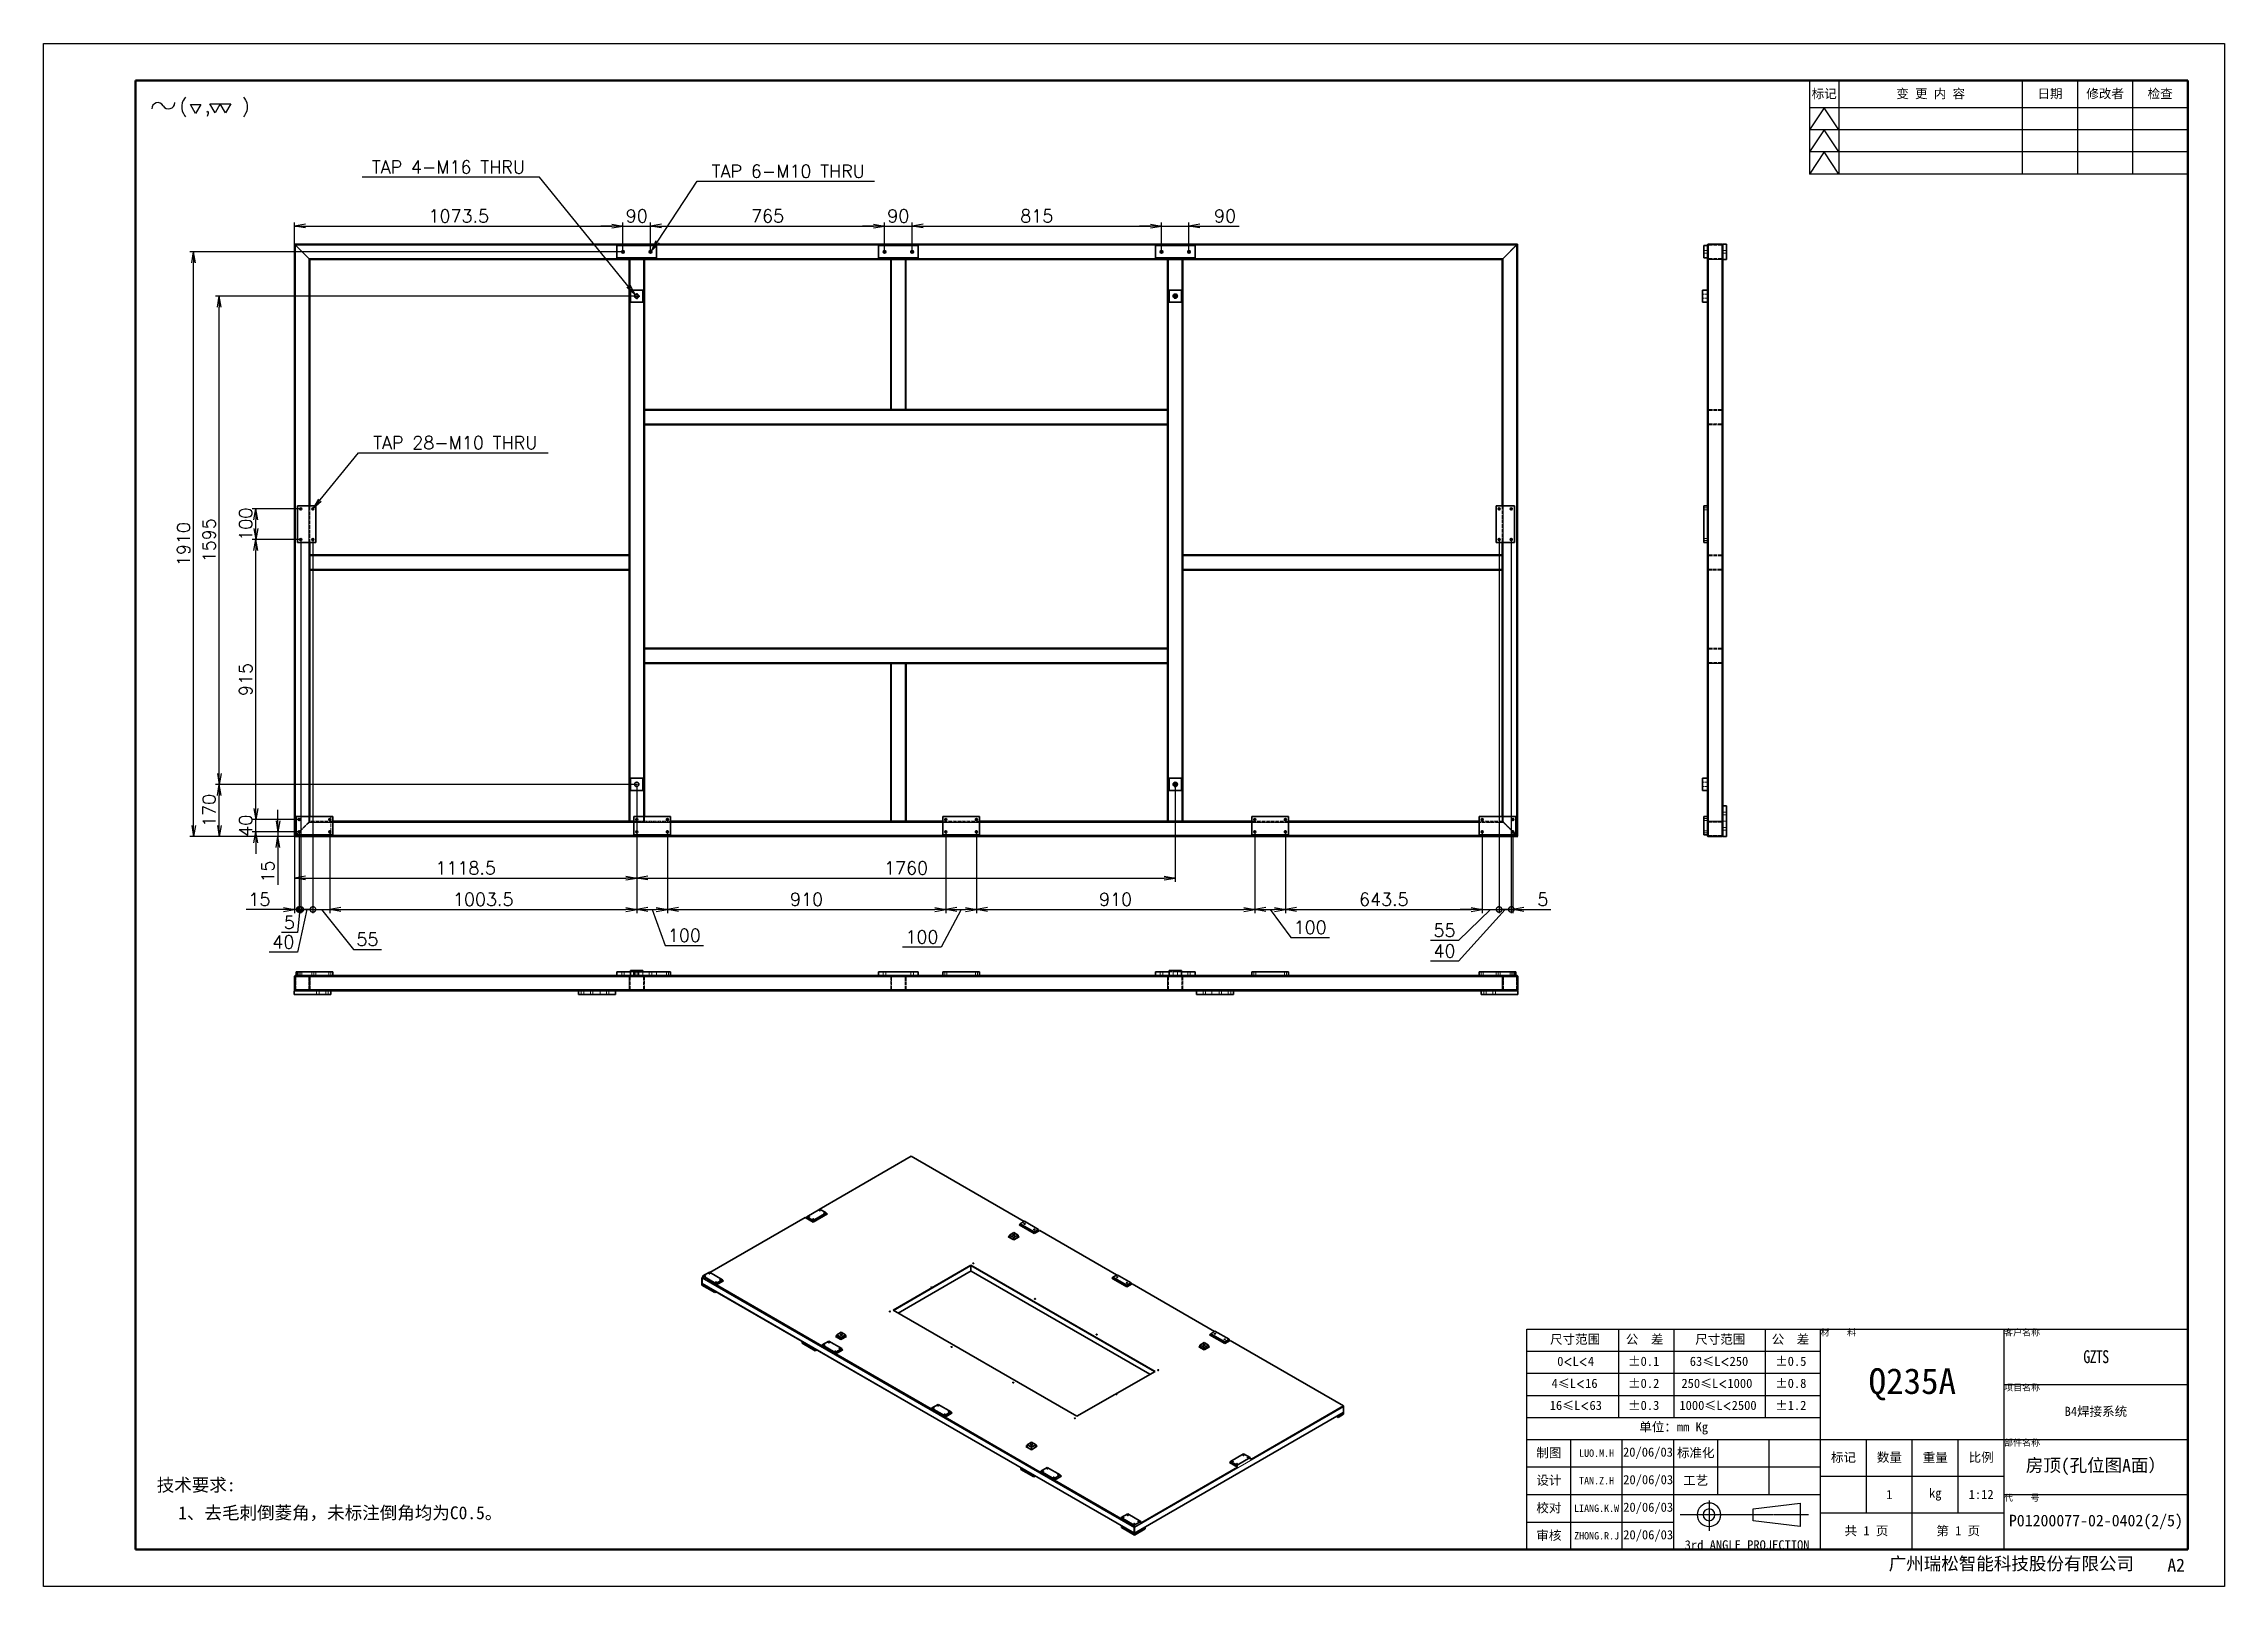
# Model space of a CAD drawing. Header units: millimetres. Extents: x -73083 to 81340, y -6859 to 6812.
# Drawn here: x -3050 to 4078, y -6850 to -1810 of the extents above; entities that cross this region are included whole.
import ezdxf

# ---------------------------------------------------------------- set-up
doc = ezdxf.new("R2010")
doc.units = ezdxf.units.MM
for name, pattern in [('AM_ISO02W050', [7.5, 6, -1.5]), ('AM_ISO08W050', [18, 12, -1.5, 3, -1.5]), ('CENTER-HOKUTO', [23, 20, -1, 1, -1]), ('DASHDOT', [18.5, 12, -3, 0.5, -3]), ('DASHED', [15, 12, -3])]:
    doc.linetypes.add(name, pattern=pattern)
doc.layers.add('A3', color=7, linetype='Continuous', plot=False)
for name, color, linetype, lineweight in [('AM_7', 2, 'AM_ISO08W050', 25), ('AM_HID', 1, 'AM_ISO02W050', 25), ('AM_VIS', 7, 'Continuous', 50), ('SOLID LINE', 7, 'Continuous', 30)]:
    doc.layers.add(name, color=color, linetype=linetype, lineweight=lineweight)
doc.layers.add('title_frame', color=7, linetype='Continuous')
doc.layers.add('word_dim', color=253, linetype='Continuous')
doc.styles.get("Standard").update_dxf_attribs({"font": 'romans.shx', "bigfont": 'bigfont.shx'})
doc.dimstyles.new('STANDARD1-12', dxfattribs={"dimscale": 12, "dimtxt": 3.5, "dimasz": 3, "dimexe": 1, "dimexo": 0, "dimgap": 1, "dimtad": 3, "dimdec": 1, "dimdsep": 46, "dimtxsty": 'Standard', "dimblk1": 'OPEN', "dimblk2": 'OPEN', "dimsah": 1, "dimcen": 0, "dimclrd": 256, "dimclre": 256, "dimclrt": 3, "dimadec": 0, "dimazin": 0, "dimtfac": 1, "dimtdec": 1, "dimtmove": 0, "dimatfit": 3, "dimldrblk": 'OPEN', "dimfxl": 0, "dimtolj": 1, "dimtzin": 0, "dimarcsym": 0})

msp = doc.modelspace()

# ---------------------------------------------------------------- texts
at = {"layer": 'SOLID LINE', "ltscale": 0.5}
for s, insert, char_height, width, attachment_point in [('\\pt180;{\\fSimHei|b0|i0|c134|p2;\\C3;标记}', (2770.49732, -1975.23226), 30, 96, 5), ('\\pt180;{\\fSimHei|b0|i0|c134|p2;\\C3;变 更 内 容}', (3118.49732, -1975.23226), 30, 600, 5), ('\\pt180;{\\fSimHei|b0|i0|c134|p2;\\C3;日期}', (3508.49732, -1975.23226), 30, 180, 5), ('\\pt180;{\\fSimHei|b0|i0|c134|p2;\\C3;修改者}', (3688.49732, -1975.23226), 30, 180, 5), ('\\pt180;{\\fSimHei|b0|i0|c134|p2;\\C3;检查}', (3868.49732, -1975.23226), 30, 180, 5), ('\\pt180;{\\fSimHei|b0|i0|c134|p2;\\C3;尺寸范围}', (1874.33687, -6027.88501), 30, 543.6182261, 1), ('\\pt180;{\\fSimHei|b0|i0|c134|p2;\\C3;公  差}', (2122.18176, -6027.88501), 30, 543.6182261, 1), ('\\pt180;{\\fSimHei|b0|i0|c134|p2;\\C3;尺寸范围}', (2348.9063, -6027.88501), 30, 543.6182261, 1), ('\\pt180;{\\fSimHei|b0|i0|c134|p2;\\C3;公  差}', (2598.97005, -6027.88501), 30, 543.6182261, 1), ('{\\fSimHei|b0|i0|c134|p2;\\C3;材    料}', (2758.49732, -6010.23226), 21, 600, 1), ('\\pt126;{\\fSimHei|b0|i0|c134|p2;\\C3;客户名称}', (3358.49732, -6010.23226), 21, 600, 1), ('\\pt180;{\\fSimHei|b0|i0|c134|p2;\\C3;0\\Fromans,bigfont|c134;\\H0.9583x;<\\fSimHei|b0|i0|c134|p2;\\H1.044x;L\\Fromans,bigfont|c134;\\H0.9583x;<\\fSimHei|b0|i0|c134|p2;\\H1.044x;4}', (1897.8637, -6099.88501), 30, 543.6182261, 1), ('\\pt180;{\\fSimHei|b0|i0|c134|p2;\\C3;%%P0.1}', (2129.48541, -6099.88501), 30, 543.6182261, 1), ('\\pt180;{\\fSimHei|b0|i0|c134|p2;\\C3;63\\H0.9583x;≤\\H1.044x;L\\Fromans,bigfont|c134;\\H0.9579x;<\\fSimHei|b0|i0|c134|p2;\\H1.044x;250}', (2331.10149, -6099.88501), 30, 543.6182261, 1), ('\\pt180;{\\fSimHei|b0|i0|c134|p2;\\C3;%%P0.5}', (2610.32932, -6099.88501), 30, 543.6182261, 1), ('{\\fSimHei|b0|i0|c134|p2;\\W0.8;\\T0.9;\\C3;GZTS}', (3658.49732, -6100.23226), 42, 600, 5), ('\\pt180;{\\fSimHei|b0|i0|c134|p2;\\C3;4\\H0.9583x;≤\\H1.043x;L\\Fromans,bigfont|c134;\\H0.9588x;<\\fSimHei|b0|i0|c134|p2;\\H1.043x;16}', (1879.4555, -6171.88501), 30, 543.6182261, 1), ('\\pt180;{\\fSimHei|b0|i0|c134|p2;\\C3;%%P0.2}', (2129.48541, -6171.88501), 30, 543.6182261, 1), ('\\pt180;{\\fSimHei|b0|i0|c134|p2;\\C3;250\\H0.9583x;≤\\H1.044x;L\\Fromans,bigfont|c134;\\H0.9579x;<\\fSimHei|b0|i0|c134|p2;\\H1.044x;1000}', (2303.70981, -6171.88501), 30, 543.6182261, 1), ('\\pt180;{\\fSimHei|b0|i0|c134|p2;\\C3;%%P0.8}', (2610.32932, -6171.88501), 30, 543.6182261, 1), ('\\pt504;{\\fSimHei|b0|i0|c134|p2;\\C3;Q235A}', (3058.49732, -6190.23226), 84, 600, 5), ('\\pt126;{\\fSimHei|b0|i0|c134|p2;\\C3;项目名称}', (3358.49732, -6190.23226), 21, 600, 1), ('\\pt180;{\\fSimHei|b0|i0|c134|p2;\\C3;16\\H0.9583x;≤\\H1.044x;L\\Fromans,bigfont|c134;\\H0.9579x;<\\fSimHei|b0|i0|c134|p2;\\H1.044x;63}', (1873.27492, -6243.88501), 30, 543.6182261, 1), ('\\pt180;{\\fSimHei|b0|i0|c134|p2;\\C3;%%P0.3}', (2129.48541, -6243.88501), 30, 543.6182261, 1), ('\\pt180;{\\fSimHei|b0|i0|c134|p2;\\C3;%%P1.2}', (2610.32932, -6243.88501), 30, 543.6182261, 1), ('{\\fSimHei|b0|i0|c134|p2;\\C3;B4焊接系统}', (3658.49732, -6280.23226), 30, 600, 5), ('\\pt180;{\\fSimHei|b0|i0|c134|p2;\\C3;单位：mm Kg}', (2278.49732, -6334.23226), 30, 960, 5), ('\\pt180;{\\fSimHei|b0|i0|c134|p2;\\C3;制图}', (1870.49732, -6415.23226), 30, 144, 5), ('\\pt288;{\\fSimHei|b0|i0|c134|p2;\\H0.8x;\\C3;LUO.M.H}', (2026.49732, -6415.23226), 30, 168, 5), ('\\pt60;{\\fSimHei|b0|i0|c134|p2;\\C3;20/06/03}', (2194.49732, -6415.23226), 30, 168, 5), ('\\pt180;{\\fSimHei|b0|i0|c134|p2;\\C3;标准化}', (2350.49732, -6415.23226), 30, 144, 5), ('\\pt180;{\\fSimHei|b0|i0|c134|p2;\\C3;标记}', (2833.49732, -6430.23226), 30, 150, 5), ('\\pt180;{\\fSimHei|b0|i0|c134|p2;\\C3;数量}', (2983.49732, -6430.23226), 30, 150, 5), ('\\pt180;{\\fSimHei|b0|i0|c134|p2;\\C3;重量}', (3133.49732, -6430.23226), 30, 150, 5), ('\\pt180;{\\fSimHei|b0|i0|c134|p2;\\C3;比例}', (3283.49732, -6430.23226), 30, 150, 5), ('\\pt126;{\\fSimHei|b0|i0|c134|p2;\\C3;部件名称}', (3358.49732, -6370.23226), 21, 600, 1), ('\\pt180;{\\fSimHei|b0|i0|c134|p2;\\C3;设计}', (1870.49732, -6505.23226), 30, 144, 5), ('\\pt60;{\\fSimHei|b0|i0|c134|p2;\\C3;20/06/03}', (2195.10495, -6505.23226), 30, 166.784743, 5), ('\\pt180;{\\fSimHei|b0|i0|c134|p2;\\C3;工艺}', (2350.49732, -6505.23226), 30, 144, 5), ('{\\fSimHei|b0|i0|c134|p2;\\C3;房顶(孔位图A面）}', (3658.49732, -6460.23226), 42, 600, 5), ('\\pt252;{\\fSimHei|b0|i0|c134|p2;\\C3;技术要求:}', (-2679.72933, -6497.92847), 42, 360.7263119, 1), ('\\pt288;{\\fSimHei|b0|i0|c134|p2;\\H0.8x;\\C3;TAN.Z.H}', (2026.49732, -6505.23226), 30, 168, 5), ('\\pt180;{\\fSimHei|b0|i0|c134|p2;\\C3;1}', (2983.49732, -6550.23226), 30, 150, 5), ('\\pt180;{\\fSimHei|b0|i0|c134|p2;\\C3;kg}', (3133.49732, -6550.23226), 30, 150, 5), ('\\pt180;{\\fSimHei|b0|i0|c134|p2;\\C3;1:12}', (3283.49732, -6550.23226), 30, 150, 5), ('\\pt126;{\\fSimHei|b0|i0|c134|p2;\\C3;代    号}', (3358.49732, -6550.23226), 21, 600, 1), ('\\pt252;{\\fSimHei|b0|i0|c134|p2;\\C3;\\P1、去毛刺倒菱角，未标注倒角均为C0.5。}', (-2609.53745, -6518.82296), 42, 1339.0912226, 1), ('\\pt180;{\\fSimHei|b0|i0|c134|p2;\\C3;校对}', (1870.49732, -6595.23226), 30, 144, 5), ('\\pt288;{\\fSimHei|b0|i0|c134|p2;\\H0.8x;\\C3;LIANG.K.W}', (2026.49732, -6595.23226), 30, 168, 5), ('\\pt60;{\\fSimHei|b0|i0|c134|p2;\\C3;20/06/03}', (2195.10495, -6595.23226), 30, 166.784743, 5), ('{\\fSimHei|b0|i0|c134|p2;\\C3;P01200077-02-0402(2/5)}', (3658.49732, -6640.23226), 38, 600, 5), ('\\pt180;{\\fSimHei|b0|i0|c134|p2;\\C3;审核}', (1870.49732, -6685.23226), 30, 144, 5), ('\\pt288;{\\fSimHei|b0|i0|c134|p2;\\H0.8x;\\C3;ZHONG.R.J}', (2026.49732, -6685.23226), 30, 168, 5), ('\\pt60;{\\fSimHei|b0|i0|c134|p2;\\C3;20/06/03}', (2195.10495, -6685.23226), 30, 166.784743, 5), ('{\\fSimHei|b0|i0|c134|p2;\\C3;3rd ANGLE PROJECTION}', (2518.49732, -6730.23226), 30, 480, 8), ('\\pt180;{\\fSimHei|b0|i0|c134|p2;\\C3;共 1 页}', (2908.49732, -6670.23226), 30, 300, 5), ('\\pt180;{\\fSimHei|b0|i0|c134|p2;\\C3;第 1 页}', (3208.49732, -6670.23226), 30, 300, 5), ('\\pt180;{\\fSimHei|b0|i0|c134|p2;\\C3;广州瑞松智能科技股份有限公司}', (2981.24565, -6754.90174), 42, 942.7416977, 1), ('\\pt252;{\\fSimHei|b0|i0|c134|p2;\\C3;A2}', (3892.36376, -6759.72749), 42, 942.7416977, 1)]:
    msp.add_mtext(s, dxfattribs=dict(at, insert=insert, char_height=char_height, width=width, attachment_point=attachment_point))
at = {"layer": 'SOLID LINE', "ltscale": 0.5, "insert": (2297.12543, -6243.88501), "char_height": 30, "width": 543.6182261, "attachment_point": 1, "line_spacing_factor": 0.72}
msp.add_mtext('\\pt180;{\\fSimHei|b0|i0|c134|p2;\\C3;1000\\H0.9583x;≤\\H1.044x;L\\Fromans,bigfont|c134;\\H0.9579x;<\\fSimHei|b0|i0|c134|p2;\\H1.044x;2500}', dxfattribs=at)
at = {"layer": 'word_dim', "color": 3, "linetype": 'Continuous', "ltscale": 2, "char_height": 42}
for s, insert, attachment_point in [('\\A1;TAP {\\Fromans,bigfont|c134;4}-M1{\\Fromans,bigfont|c134;6} THRU', (-1476.24252, -2234.51884), 9), ('\\A1;TAP {\\Fromans,bigfont|c134;28}-M10 THRU', (-1972.24319, -3135.03403), 7)]:
    msp.add_mtext(s, dxfattribs=dict(at, insert=insert, attachment_point=attachment_point))
at = {"layer": 'word_dim', "color": 3, "linetype": 'CENTER-HOKUTO', "ltscale": 2, "insert": (-865.74811, -2247.98591), "char_height": 42, "attachment_point": 7}
msp.add_mtext('\\A1;TAP {\\Fromans,bigfont|c134;6}-M10 THRU', dxfattribs=at)

# ---------------------------------------------------------------- blocks, each defined once
blk = doc.blocks.new('shiage0')
at = {"layer": 'word_dim', "color": 3, "linetype": 'Continuous'}
for centre, start, end in [((1.69, 0), 30, 180), ((4.61, 1.69), 210, 0)]:
    blk.add_arc(centre, 1.69, start, end, dxfattribs=at)
blk = doc.blocks.new('11')
at = {"layer": 'title_frame', "color": 3, "linetype": 'Continuous'}
for points in [[(20.38, 3.57), (18.93, 6.07), (24.71, 6.07), (23.27, 3.57), (21.82, 6.07)], [(15.1, 3.38), (13.66, 5.88), (16.55, 5.88)]]:
    blk.add_lwpolyline(points, close=True, dxfattribs=at)
blk.add_blockref('shiage0', (3.13, 4.67), dxfattribs=at)
blk.add_text('(  ,   )', height=3.5, dxfattribs=at).set_placement((10.71, 3.7))
blk = doc.blocks.new('A$C428B26A6')
at = {"color": 7, "lineweight": 35}
for p, q in [((-323, -152), (-924, -499)), ((416, -578), (-323, -152)), ((-1016, -552), (-1639, -911)), ((-1016, -552), (-963, -582)), ((-1005, -547), (-920, -498)), ((-1005, -547), (-963, -571)), ((-1005, -556), (-963, -581)), ((-878, -522), (-963, -571)), ((-871, -529), (-963, -582)), ((-878, -532), (-963, -581)), ((-878, -522), (-920, -498)), ((312, -678), (348, -698)), ((319, -667), (348, -651)), ((348, -683), (319, -667)), ((348, -697), (319, -680)), ((348, -651), (376, -667)), ((376, -667), (348, -683)), ((383, -678), (348, -698)), ((376, -680), (348, -697)), ((383, -600), (482, -657)), ((390, -593), (418, -576)), ((482, -646), (390, -593)), ((482, -656), (390, -603)), ((418, -576), (510, -630)), ((510, -630), (482, -646)), ((517, -637), (482, -657)), ((510, -639), (482, -656)), ((1020, -927), (517, -637)), ((-1607, -1033), (-1692, -984)), ((-1607, -1043), (-1692, -994)), ((-1691, -983), (-1691, -947)), ((-1690, -948), (-1690, -982)), ((1136, -2615), (-1689, -985)), ((-1642, -910), (-1684, -934)), ((-1599, -983), (-1684, -934)), ((-1642, -910), (-1557, -959)), ((-1599, -983), (-1557, -959)), ((-1550, -966), (-1596, -993)), ((-1596, -993), (-907, -1390)), ((-1596, -995), (-907, -1393)), ((-441, -1157), (68, -863)), ((-439, -1159), (68, -866)), ((-408, -1176), (69, -901)), ((1271, -1558), (68, -863)), ((68, -866), (68, -900)), ((1268, -1559), (68, -866)), ((69, -902), (1238, -1576)), ((988, -949), (1087, -1006)), ((995, -942), (1023, -926)), ((1087, -995), (995, -942)), ((1087, -1005), (995, -952)), ((1023, -926), (1115, -979)), ((1115, -979), (1087, -995)), ((1087, -1006), (1122, -986)), ((1115, -988), (1087, -1005)), ((1660, -1297), (1122, -986)), ((-441, -1157), (761, -1851)), ((-950, -1413), (-1035, -1364)), ((-950, -1423), (-1035, -1374)), ((-861, -1360), (-904, -1385)), ((-819, -1434), (-904, -1385)), ((-861, -1360), (-777, -1409)), ((-819, -1434), (-777, -1409)), ((-817, -1330), (-782, -1350)), ((-769, -1417), (-815, -1443)), ((-808, -1318), (-780, -1302)), ((-780, -1335), (-808, -1318)), ((-780, -1348), (-808, -1331)), ((-746, -1330), (-782, -1350)), ((-780, -1302), (-752, -1318)), ((-752, -1318), (-780, -1335)), ((-752, -1331), (-780, -1348)), ((1592, -1417), (1557, -1396)), ((1564, -1386), (1592, -1369)), ((1592, -1402), (1564, -1386)), ((1592, -1415), (1564, -1399)), ((1592, -1369), (1621, -1386)), ((1621, -1386), (1592, -1402)), ((1628, -1396), (1592, -1417)), ((1621, -1399), (1592, -1415)), ((1628, -1319), (1727, -1376)), ((1635, -1311), (1663, -1295)), ((1727, -1364), (1635, -1311)), ((1727, -1374), (1635, -1321)), ((1663, -1295), (1755, -1348)), ((1755, -1348), (1727, -1364)), ((1762, -1355), (1727, -1376)), ((1755, -1358), (1727, -1374)), ((2503, -1783), (1762, -1355)), ((-815, -1443), (-193, -1802)), ((-815, -1446), (-193, -1805)), ((1271, -1558), (761, -1851)), ((-147, -1773), (-190, -1797)), ((-105, -1846), (-190, -1797)), ((-147, -1773), (-62, -1822)), ((-105, -1846), (-62, -1822)), ((-55, -1829), (-101, -1856)), ((2502, -1826), (1136, -2615)), ((1902, -2131), (2503, -1783)), ((1902, -2133), (2503, -1786)), ((2504, -1827), (2469, -1848)), ((2504, -1837), (2469, -1858)), ((2503, -1824), (2503, -1788)), ((2503, -1824), (2503, -1788)), ((-101, -1856), (521, -2215)), ((-101, -1858), (521, -2217)), ((427, -2048), (463, -2069)), ((436, -2037), (464, -2020)), ((464, -2053), (436, -2037)), ((500, -2047), (463, -2069)), ((464, -2020), (493, -2037)), ((493, -2037), (464, -2053)), ((1764, -2146), (1849, -2097)), ((1892, -2121), (1807, -2170)), ((1892, -2121), (1849, -2097)), ((394, -2189), (479, -2238)), ((394, -2198), (479, -2247)), ((567, -2185), (525, -2210)), ((609, -2259), (525, -2210)), ((567, -2185), (652, -2234)), ((609, -2259), (652, -2234)), ((659, -2241), (613, -2268)), ((613, -2268), (1047, -2518)), ((613, -2270), (1047, -2521)), ((1185, -2545), (1810, -2184)), ((1185, -2547), (1810, -2186)), ((1757, -2153), (1810, -2184)), ((1764, -2146), (1807, -2170)), ((1093, -2489), (1050, -2513)), ((1135, -2562), (1050, -2513)), ((1093, -2489), (1178, -2538)), ((1135, -2562), (1178, -2538)), ((1136, -2617), (1051, -2568)), ((1136, -2627), (1051, -2578)), ((1135, -2614), (1135, -2578)), ((1136, -2617), (1207, -2577)), ((1136, -2580), (1136, -2614)), ((1136, -2627), (1207, -2586))]:
    blk.add_line(p, q, dxfattribs=at)
at = {"color": 7, "lineweight": 35, "ltscale": 0.208569}
blk.add_line((-1013, -554), (-1005, -550), dxfattribs=at)
at = {"color": 7, "lineweight": 13, "ltscale": 0.183198}
blk.add_line((-1012, -554), (-1005, -551), dxfattribs=at)
at = {"color": 7, "lineweight": 35, "ltscale": 0.244946}
for p, q in [((-1005, -547), (-1005, -556)), ((-963, -571), (-963, -581)), ((-1684, -934), (-1684, -944)), ((-1599, -983), (-1599, -993)), ((1050, -2513), (1050, -2523)), ((1135, -2562), (1135, -2572)), ((1207, -2577), (1207, -2586))]:
    blk.add_line(p, q, dxfattribs=at)
at = {"color": 7, "lineweight": 35, "ltscale": 0.020908}
blk.add_line((-924, -499), (-924, -500), dxfattribs=at)
at = {"color": 7, "lineweight": 35, "ltscale": 0.020916}
blk.add_line((-923, -499), (-924, -499), dxfattribs=at)
at = {"color": 7, "lineweight": 35, "ltscale": 0.244949}
for p, q in [((-878, -522), (-878, -532)), ((390, -603), (390, -593)), ((482, -656), (482, -646)), ((510, -639), (510, -630)), ((1115, -988), (1115, -979)), ((-1035, -1364), (-1035, -1374)), ((-950, -1413), (-950, -1423)), ((1635, -1321), (1635, -1311)), ((1755, -1358), (1755, -1348)), ((2469, -1858), (2469, -1848)), ((2504, -1837), (2504, -1827)), ((394, -2198), (394, -2189)), ((479, -2247), (479, -2238)), ((1178, -2538), (1178, -2547)), ((1051, -2568), (1051, -2578)), ((1136, -2617), (1136, -2627))]:
    blk.add_line(p, q, dxfattribs=at)
at = {"color": 7, "lineweight": 35, "ltscale": 0.204484}
blk.add_line((-871, -529), (-878, -525), dxfattribs=at)
at = {"color": 7, "lineweight": 35, "ltscale": 0.143252}
blk.add_line((-873, -531), (-878, -528), dxfattribs=at)
at = {"color": 7, "lineweight": 13, "ltscale": 0.039962}
blk.add_line((-981, -572), (-979, -571), dxfattribs=at)
at = {"color": 7, "lineweight": 13, "ltscale": 0.039963}
blk.add_line((-976, -575), (-975, -574), dxfattribs=at)
at = {"color": 7, "lineweight": 35, "ltscale": 0.204131}
blk.add_line((312, -678), (319, -674), dxfattribs=at)
at = {"color": 7, "lineweight": 35, "ltscale": 0.142892}
blk.add_line((314, -679), (319, -676), dxfattribs=at)
at = {"color": 7, "lineweight": 35, "ltscale": 0.107442}
blk.add_line((316, -680), (319, -678), dxfattribs=at)
at = {"color": 7, "lineweight": 13, "ltscale": 0.082078}
blk.add_line((317, -680), (319, -679), dxfattribs=at)
at = {"color": 7, "lineweight": 35, "ltscale": 0.326599}
for p, q in [((319, -680), (319, -667)), ((348, -697), (348, -683)), ((376, -680), (376, -667))]:
    blk.add_line(p, q, dxfattribs=at)
at = {"color": 7, "lineweight": 35, "ltscale": 0.204124}
for p, q in [((383, -678), (376, -674)), ((1557, -1396), (1564, -1392)), ((500, -2047), (493, -2043))]:
    blk.add_line(p, q, dxfattribs=at)
at = {"color": 7, "lineweight": 35, "ltscale": 0.142887}
blk.add_line((381, -679), (376, -676), dxfattribs=at)
at = {"color": 7, "lineweight": 35, "ltscale": 0.203808}
blk.add_line((383, -600), (390, -596), dxfattribs=at)
at = {"color": 7, "lineweight": 35, "ltscale": 0.142675}
blk.add_line((385, -601), (390, -599), dxfattribs=at)
at = {"color": 7, "lineweight": 35, "ltscale": 0.107232}
for p, q in [((510, -637), (514, -639)), ((1115, -986), (1119, -988)), ((1755, -1355), (1759, -1357))]:
    blk.add_line(p, q, dxfattribs=at)
at = {"color": 7, "lineweight": 13, "ltscale": 0.081868}
blk.add_line((510, -638), (513, -639), dxfattribs=at)
at = {"color": 7, "lineweight": 35, "ltscale": 0.047151}
blk.add_line((83, -853), (85, -852), dxfattribs=at)
at = {"color": 7, "lineweight": 35, "ltscale": 0.041655}
blk.add_line((-1691, -983), (-1692, -984), dxfattribs=at)
at = {"color": 7, "lineweight": 35, "ltscale": 0.244948}
for p, q in [((-1692, -984), (-1692, -994)), ((-1557, -959), (-1557, -969)), ((995, -952), (995, -942)), ((1087, -1005), (1087, -995)), ((-1607, -1033), (-1607, -1043)), ((-904, -1385), (-904, -1395)), ((-777, -1409), (-777, -1419)), ((1727, -1374), (1727, -1364)), ((-819, -1434), (-819, -1444)), ((-190, -1797), (-190, -1807)), ((-62, -1822), (-62, -1831)), ((1892, -2121), (1892, -2131)), ((525, -2210), (525, -2219)), ((609, -2259), (609, -2268)), ((652, -2234), (652, -2244)), ((1764, -2146), (1764, -2155)), ((1807, -2170), (1807, -2180))]:
    blk.add_line(p, q, dxfattribs=at)
at = {"color": 7, "lineweight": 35, "ltscale": 0.168286}
blk.add_line((-1690, -945), (-1684, -941), dxfattribs=at)
at = {"color": 7, "lineweight": 13}
for p, q in [((1136, -2580), (-1690, -948)), ((1136, -2614), (-1690, -982)), ((1136, -2573), (-1685, -945)), ((-409, -1176), (68, -900)), ((68, -900), (1239, -1576)), ((2503, -1788), (1136, -2578)), ((2503, -1824), (1136, -2614)), ((1182, -2546), (1135, -2573))]:
    blk.add_line(p, q, dxfattribs=at)
at = {"color": 7, "lineweight": 13, "ltscale": 0.081684}
blk.add_line((-1687, -944), (-1684, -943), dxfattribs=at)
at = {"color": 7, "lineweight": 35, "ltscale": 0.07074}
blk.add_line((-1687, -944), (-1684, -944), dxfattribs=at)
at = {"color": 7, "lineweight": 35, "ltscale": 0.029068}
blk.add_line((-1683, -945), (-1684, -944), dxfattribs=at)
at = {"color": 7, "lineweight": 35, "ltscale": 0.061237}
for p, q in [((-1596, -993), (-1596, -995)), ((68, -866), (68, -863)), ((-907, -1390), (-907, -1393)), ((-815, -1443), (-815, -1446)), ((-193, -1802), (-193, -1805)), ((2503, -1786), (2503, -1783)), ((-101, -1856), (-101, -1858)), ((1902, -2131), (1902, -2133)), ((1810, -2184), (1810, -2186)), ((1047, -2518), (1047, -2521)), ((1185, -2545), (1185, -2547))]:
    blk.add_line(p, q, dxfattribs=at)
at = {"color": 7, "lineweight": 35, "ltscale": 0.040468}
for p, q in [((-1568, -977), (-1569, -976)), ((-1567, -975), (-1566, -976)), ((-73, -1839), (-75, -1839))]:
    blk.add_line(p, q, dxfattribs=at)
at = {"color": 7, "lineweight": 35, "ltscale": 0.20426}
blk.add_line((-1550, -966), (-1557, -962), dxfattribs=at)
at = {"color": 7, "lineweight": 35, "ltscale": 0.143027}
blk.add_line((-1552, -967), (-1557, -965), dxfattribs=at)
at = {"color": 7, "lineweight": 35, "ltscale": 0.203813}
blk.add_line((988, -949), (995, -945), dxfattribs=at)
at = {"color": 7, "lineweight": 35, "ltscale": 0.142575}
blk.add_line((990, -950), (995, -948), dxfattribs=at)
at = {"color": 7, "lineweight": 13, "ltscale": 0.081866}
for p, q in [((1115, -987), (1118, -988)), ((1755, -1356), (1758, -1358))]:
    blk.add_line(p, q, dxfattribs=at)
at = {"color": 7, "lineweight": 35, "ltscale": 0.047687}
blk.add_line((-1607, -1033), (-1606, -1032), dxfattribs=at)
at = {"color": 7, "lineweight": 35, "ltscale": 0.292647}
blk.add_line((-1607, -1043), (-1597, -1037), dxfattribs=at)
at = {"color": 7, "lineweight": 35, "ltscale": 0.047157}
blk.add_line((-461, -1168), (-459, -1167), dxfattribs=at)
at = {"color": 7, "lineweight": 35, "ltscale": 0.047559}
blk.add_line((-1033, -1363), (-1035, -1364), dxfattribs=at)
at = {"color": 7, "lineweight": 35, "ltscale": 0.047556}
blk.add_line((-950, -1413), (-948, -1412), dxfattribs=at)
at = {"color": 7, "lineweight": 35, "ltscale": 0.292496}
blk.add_line((-950, -1423), (-940, -1417), dxfattribs=at)
at = {"color": 7, "lineweight": 35, "ltscale": 0.101965}
for p, q in [((-907, -1390), (-904, -1388)), ((-907, -1393), (-904, -1391))]:
    blk.add_line(p, q, dxfattribs=at)
at = {"color": 7, "lineweight": 35, "ltscale": 0.249549}
blk.add_line((-817, -1330), (-808, -1325), dxfattribs=at)
at = {"color": 7, "lineweight": 35, "ltscale": 0.188316}
blk.add_line((-815, -1331), (-808, -1327), dxfattribs=at)
at = {"color": 7, "lineweight": 35, "ltscale": 0.152867}
blk.add_line((-814, -1332), (-808, -1329), dxfattribs=at)
at = {"color": 7, "lineweight": 13, "ltscale": 0.127507}
blk.add_line((-813, -1332), (-808, -1330), dxfattribs=at)
at = {"color": 7, "lineweight": 35, "ltscale": 0.326597}
for p, q in [((-808, -1331), (-808, -1318)), ((-780, -1348), (-780, -1335)), ((-752, -1331), (-752, -1318))]:
    blk.add_line(p, q, dxfattribs=at)
at = {"color": 7, "lineweight": 35, "ltscale": 0.204229}
blk.add_line((-769, -1417), (-777, -1413), dxfattribs=at)
at = {"color": 7, "lineweight": 35, "ltscale": 0.142987}
blk.add_line((-772, -1418), (-777, -1415), dxfattribs=at)
at = {"color": 7, "lineweight": 35, "ltscale": 0.158694}
blk.add_line((-746, -1330), (-752, -1327), dxfattribs=at)
at = {"color": 7, "lineweight": 35, "ltscale": 0.097457}
blk.add_line((-748, -1331), (-752, -1329), dxfattribs=at)
at = {"color": 7, "lineweight": 35, "ltscale": 0.142889}
for p, q in [((1559, -1398), (1564, -1395)), ((1625, -1398), (1621, -1395))]:
    blk.add_line(p, q, dxfattribs=at)
at = {"color": 7, "lineweight": 35, "ltscale": 0.10784}
blk.add_line((1560, -1398), (1564, -1396), dxfattribs=at)
at = {"color": 7, "lineweight": 13, "ltscale": 0.082473}
blk.add_line((1561, -1399), (1564, -1397), dxfattribs=at)
at = {"color": 7, "lineweight": 35, "ltscale": 0.326595}
for p, q in [((1564, -1399), (1564, -1386)), ((1592, -1415), (1592, -1402))]:
    blk.add_line(p, q, dxfattribs=at)
at = {"color": 7, "lineweight": 35, "ltscale": 0.326596}
for p, q in [((1621, -1399), (1621, -1386)), ((436, -2050), (436, -2037)), ((464, -2066), (464, -2053)), ((493, -2050), (493, -2037))]:
    blk.add_line(p, q, dxfattribs=at)
at = {"color": 7, "lineweight": 35, "ltscale": 0.204127}
blk.add_line((1621, -1392), (1628, -1396), dxfattribs=at)
at = {"color": 7, "lineweight": 35, "ltscale": 0.203811}
blk.add_line((1628, -1319), (1635, -1315), dxfattribs=at)
at = {"color": 7, "lineweight": 35, "ltscale": 0.142678}
blk.add_line((1635, -1317), (1630, -1320), dxfattribs=at)
at = {"color": 7, "lineweight": 35, "ltscale": 0.040456}
blk.add_line((-787, -1427), (-789, -1426), dxfattribs=at)
at = {"color": 7, "lineweight": 35, "ltscale": 0.074361}
blk.add_line((1293, -1551), (1295, -1550), dxfattribs=at)
at = {"color": 7, "lineweight": 35, "ltscale": 0.101981}
for p, q in [((-193, -1802), (-190, -1800)), ((-193, -1805), (-190, -1803))]:
    blk.add_line(p, q, dxfattribs=at)
at = {"color": 7, "lineweight": 35, "ltscale": 0.244947}
blk.add_line((-105, -1846), (-105, -1856), dxfattribs=at)
at = {"color": 7, "lineweight": 35, "ltscale": 0.204202}
blk.add_line((-55, -1829), (-62, -1825), dxfattribs=at)
at = {"color": 7, "lineweight": 35, "ltscale": 0.142965}
blk.add_line((-57, -1830), (-62, -1827), dxfattribs=at)
at = {"color": 7, "lineweight": 35, "ltscale": 0.310439}
blk.add_line((2458, -1851), (2469, -1858), dxfattribs=at)
at = {"color": 7, "lineweight": 35, "ltscale": 0.065489}
blk.add_line((2467, -1846), (2469, -1848), dxfattribs=at)
at = {"color": 7, "lineweight": 35, "ltscale": 0.065228}
blk.add_line((2504, -1827), (2502, -1826), dxfattribs=at)
at = {"color": 7, "lineweight": 35, "ltscale": 0.074376}
blk.add_line((748, -1866), (751, -1864), dxfattribs=at)
at = {"color": 7, "lineweight": 35, "ltscale": 0.24956}
blk.add_line((427, -2048), (436, -2043), dxfattribs=at)
at = {"color": 7, "lineweight": 35, "ltscale": 0.188322}
blk.add_line((430, -2050), (436, -2046), dxfattribs=at)
at = {"color": 7, "lineweight": 35, "ltscale": 0.153273}
blk.add_line((431, -2050), (436, -2047), dxfattribs=at)
at = {"color": 7, "lineweight": 13, "ltscale": 0.127908}
blk.add_line((432, -2051), (436, -2048), dxfattribs=at)
at = {"color": 7, "lineweight": 35, "ltscale": 0.142886}
blk.add_line((498, -2049), (493, -2046), dxfattribs=at)
at = {"color": 7, "lineweight": 35, "ltscale": 0.306132}
for p, q in [((1902, -2131), (1892, -2124)), ((1902, -2133), (1892, -2127))]:
    blk.add_line(p, q, dxfattribs=at)
at = {"color": 7, "lineweight": 35, "ltscale": 0.046931}
blk.add_line((394, -2189), (395, -2188), dxfattribs=at)
at = {"color": 7, "lineweight": 35, "ltscale": 0.04693}
blk.add_line((480, -2237), (479, -2238), dxfattribs=at)
at = {"color": 7, "lineweight": 35, "ltscale": 0.291874}
blk.add_line((489, -2242), (479, -2247), dxfattribs=at)
at = {"color": 7, "lineweight": 35, "ltscale": 0.102002}
blk.add_line((521, -2215), (525, -2213), dxfattribs=at)
at = {"color": 7, "lineweight": 35, "ltscale": 0.061238}
for p, q in [((521, -2215), (521, -2217)), ((613, -2268), (613, -2270))]:
    blk.add_line(p, q, dxfattribs=at)
at = {"color": 7, "lineweight": 35, "ltscale": 0.102003}
blk.add_line((521, -2217), (525, -2215), dxfattribs=at)
at = {"color": 7, "lineweight": 35, "ltscale": 0.040199}
blk.add_line((641, -2252), (640, -2251), dxfattribs=at)
at = {"color": 7, "lineweight": 35, "ltscale": 0.204181}
for p, q in [((659, -2241), (652, -2237)), ((1757, -2153), (1764, -2149))]:
    blk.add_line(p, q, dxfattribs=at)
at = {"color": 7, "lineweight": 35, "ltscale": 0.142943}
for p, q in [((657, -2243), (652, -2240)), ((1759, -2154), (1764, -2151))]:
    blk.add_line(p, q, dxfattribs=at)
at = {"color": 7, "lineweight": 35, "ltscale": 0.040261}
blk.add_line((1780, -2164), (1778, -2165), dxfattribs=at)
at = {"color": 7, "lineweight": 35, "ltscale": 0.101997}
for p, q in [((1047, -2518), (1050, -2516)), ((1047, -2521), (1050, -2519))]:
    blk.add_line(p, q, dxfattribs=at)
at = {"color": 7, "lineweight": 35, "ltscale": 0.204194}
blk.add_line((1185, -2545), (1178, -2541), dxfattribs=at)
at = {"color": 7, "lineweight": 35, "ltscale": 0.204187}
blk.add_line((1185, -2547), (1178, -2543), dxfattribs=at)
at = {"color": 7, "lineweight": 35, "ltscale": 0.047826}
blk.add_line((1053, -2567), (1051, -2568), dxfattribs=at)
at = {"color": 7, "lineweight": 35, "ltscale": 0.122473}
blk.add_line((1135, -2578), (1135, -2573), dxfattribs=at)
at = {"color": 7, "lineweight": 35, "ltscale": 0.025363}
blk.add_line((1135, -2615), (1135, -2614), dxfattribs=at)
at = {"color": 7, "lineweight": 35, "ltscale": 0.01151}
blk.add_line((1135, -2615), (1135, -2615), dxfattribs=at)
at = {"color": 7, "lineweight": 35, "ltscale": 0.1633}
blk.add_line((1136, -2573), (1136, -2580), dxfattribs=at)
at = {"color": 7, "lineweight": 35, "ltscale": 0.03382}
blk.add_line((1136, -2614), (1136, -2615), dxfattribs=at)
at = {"color": 7, "lineweight": 35, "ltscale": 0.065819}
blk.add_line((1205, -2575), (1207, -2577), dxfattribs=at)
at = {"color": 7, "lineweight": 35}
for centre, major_axis, ratio, start_param, end_param in [((-991, -547), (3.32, 0), 0.577354, 6.283157, 9.424749), ((-991, -547), (3.32, 0), 0.577354, 3.141564, 3.427001), ((-991, -547), (3.32, 0), 0.577354, 3.427001, 6.283157), ((-963, -563), (3.32, 0), 0.577354, 6.283157, 9.424749), ((-963, -563), (3.32, 0), 0.577354, 3.141564, 3.427001), ((-963, -563), (3.32, 0), 0.577354, 3.427001, 6.283157), ((-920, -506), (3.32, 0), 0.577354, 6.283157, 9.424749), ((-920, -506), (3.32, 0), 0.577354, 3.141564, 3.427001), ((-920, -506), (3.32, 0), 0.577354, 3.427001, 6.283157), ((-892, -522), (3.32, 0), 0.577354, 6.283157, 9.424749), ((-892, -522), (3.32, 0), 0.577354, 3.141564, 3.427001), ((-892, -522), (3.32, 0), 0.577354, 3.427001, 6.283157), ((348, -667), (-6.92, 0), 0.577357, 3.141564, 6.283157), ((348, -667), (-6.92, 0), 0.577357, 0.285402, 3.141564), ((348, -667), (-6.92, 0), 0.577357, 6.283157, 6.568587), ((418, -593), (-4.19, 0), 0.577354, 3.141564, 6.283157), ((418, -593), (-4.19, 0), 0.577354, 0.285405, 3.141564), ((418, -593), (-4.19, 0), 0.577354, 6.283157, 6.56859), ((482, -630), (-4.19, 0), 0.577354, 3.141564, 6.283157), ((482, -630), (-4.19, 0), 0.577354, 0.285405, 3.141564), ((482, -630), (-4.19, 0), 0.577354, 6.283157, 6.56859), ((83, -851), (3.5, 0), 0.577354, 0.285334, 3.141564), ((83, -851), (3.5, 0), 0.577354, 3.141564, 6.283157), ((83, -854), (3.5, 0), 0.577354, 0.651026, 2.49085), ((83, -851), (3.5, 0), 0.577354, 6.283157, 6.568519), ((-1687, -947), (4.24, 0), 0.57737, 2.356134, 3.141581), ((-1687, -983), (4.24, 0), 0.577345, 3.141586, 4.46173), ((-1687, -947), (4.24, 0), 0.577448, 1.571029, 2.356236), ((-1685, -948), (-5.66, 0), 0.577348, 4.712385, 6.283182), ((-1685, -982), (5.66, 0), 0.577368, 3.1416, 3.927053), ((-1670, -934), (3.32, 0), 0.577357, 0.000018, 3.141611), ((-1670, -934), (3.32, 0), 0.577357, 3.141611, 4.99779), ((-1670, -934), (3.32, 0), 0.577357, 4.99779, 6.283204), ((-1642, -918), (3.32, 0), 0.577357, 0.000018, 3.141611), ((-1642, -918), (3.32, 0), 0.577357, 3.141611, 4.99779), ((-1642, -918), (3.32, 0), 0.577357, 4.99779, 6.283204), ((-1599, -975), (3.32, 0), 0.577357, 0.000018, 3.141611), ((-1599, -975), (3.32, 0), 0.577357, 3.141611, 4.99779), ((-1599, -975), (3.32, 0), 0.577357, 4.99779, 6.283204), ((-1571, -959), (3.32, 0), 0.577357, 0.000018, 3.141611), ((-1571, -959), (3.32, 0), 0.577357, 3.141611, 4.99779), ((-1571, -959), (3.32, 0), 0.577357, 4.99779, 6.283204), ((71, -899), (-1.5, -2.6), 0.577348, 5.49779, 6.283188), ((1023, -942), (-4.19, 0), 0.577354, 3.141564, 6.283157), ((1023, -942), (-4.19, 0), 0.577354, 0.285405, 3.141564), ((1023, -942), (-4.19, 0), 0.577354, 6.283157, 6.56859), ((1087, -979), (-4.19, 0), 0.577354, 3.141564, 6.283157), ((1087, -979), (-4.19, 0), 0.577354, 6.283157, 6.56859), ((1087, -979), (-4.19, 0), 0.577354, 0.285405, 3.141564), ((-190, -1008), (3.5, 0), 0.577354, 0.285334, 3.141564), ((-190, -1008), (3.5, 0), 0.577354, 3.141564, 6.283157), ((-190, -1011), (3.5, 0), 0.577354, 0.651026, 2.49085), ((-190, -1008), (3.5, 0), 0.577354, 6.283157, 6.568519), ((486, -1084), (3.5, 0), 0.577354, 0.285334, 3.141564), ((486, -1084), (3.5, 0), 0.577354, 3.141564, 6.283157), ((486, -1086), (3.5, 0), 0.577354, 0.651026, 2.49085), ((486, -1084), (3.5, 0), 0.577354, 6.283157, 6.568519), ((-462, -1166), (3.5, 0), 0.577354, 0.285334, 3.141564), ((-462, -1168), (3.5, 0), 0.577354, 0.651026, 2.49085), ((-462, -1166), (3.5, 0), 0.577354, 3.141564, 6.283157), ((-462, -1166), (3.5, 0), 0.577354, 6.283157, 6.568519), ((-890, -1385), (3.32, 0), 0.577355, 0.000018, 3.141611), ((-890, -1385), (3.32, 0), 0.577355, 3.141611, 4.997788), ((-890, -1385), (3.32, 0), 0.577355, 4.997788, 6.283204), ((-861, -1369), (3.32, 0), 0.577355, 0.000018, 3.141611), ((-861, -1369), (3.32, 0), 0.577355, 3.141611, 4.997788), ((-861, -1369), (3.32, 0), 0.577355, 4.997788, 6.283204), ((-819, -1426), (3.32, 0), 0.577355, 0.000018, 3.141611), ((-791, -1409), (3.32, 0), 0.577355, 0.000018, 3.141611), ((-791, -1409), (3.32, 0), 0.577355, 3.141611, 4.997788), ((-791, -1409), (3.32, 0), 0.577355, 4.997788, 6.283204), ((-780, -1318), (-6.92, 0), 0.577357, 3.141564, 6.283157), ((-780, -1318), (-6.92, 0), 0.577357, 0.285402, 3.141564), ((-780, -1318), (-6.92, 0), 0.577357, 6.283157, 6.568587), ((-59, -1398), (3.5, 0), 0.577354, 0.285334, 3.141564), ((-59, -1398), (3.5, 0), 0.577354, 3.141564, 6.283157), ((-59, -1401), (3.5, 0), 0.577354, 0.651026, 2.49085), ((-59, -1398), (3.5, 0), 0.577354, 6.283157, 6.568519), ((889, -1317), (3.5, 0), 0.577354, 0.285334, 3.141564), ((889, -1317), (3.5, 0), 0.577354, 3.141564, 6.283157), ((889, -1319), (3.5, 0), 0.577354, 0.651026, 2.49085), ((889, -1317), (3.5, 0), 0.577354, 6.283157, 6.568519), ((1592, -1386), (-6.92, 0), 0.577361, 3.141564, 6.283157), ((1592, -1386), (-6.92, 0), 0.577361, 6.283157, 6.568591), ((1592, -1386), (-6.92, 0), 0.577361, 0.285406, 3.141564), ((1663, -1311), (-4.19, 0), 0.577354, 3.141564, 6.283157), ((1663, -1311), (-4.19, 0), 0.577354, 0.285405, 3.141564), ((1663, -1311), (-4.19, 0), 0.577354, 6.283157, 6.56859), ((1727, -1348), (-4.19, 0), 0.577354, 3.141564, 6.283157), ((1727, -1348), (-4.19, 0), 0.577354, 6.283157, 6.56859), ((1727, -1348), (-4.19, 0), 0.577354, 0.285405, 3.141564), ((-819, -1426), (3.32, 0), 0.577355, 3.141611, 4.997788), ((-819, -1426), (3.32, 0), 0.577355, 4.997788, 6.283204), ((1292, -1549), (3.5, 0), 0.577354, 0.285334, 3.141564), ((1292, -1549), (3.5, 0), 0.577354, 3.141564, 6.283157), ((1292, -1549), (3.5, 0), 0.577354, 6.283157, 6.568519), ((344, -1631), (3.5, 0), 0.577354, 0.285334, 3.141564), ((344, -1633), (3.5, 0), 0.577354, 0.651026, 2.49085), ((344, -1631), (3.5, 0), 0.577354, 3.141564, 6.283157), ((344, -1631), (3.5, 0), 0.577354, 6.283157, 6.568519), ((1019, -1707), (3.5, 0), 0.577354, 0.285334, 3.141564), ((1019, -1707), (3.5, 0), 0.577354, 3.141564, 6.283157), ((1019, -1709), (3.5, 0), 0.577354, 0.651026, 2.49085), ((1019, -1707), (3.5, 0), 0.577354, 6.283157, 6.568519), ((-176, -1797), (3.32, 0), 0.577357, 0.000018, 3.141611), ((-176, -1797), (3.32, 0), 0.577357, 3.141611, 4.997791), ((-176, -1797), (3.32, 0), 0.577357, 4.997791, 6.283204), ((-147, -1781), (3.32, 0), 0.577357, 0.000018, 3.141611), ((-147, -1781), (3.32, 0), 0.577357, 3.141611, 4.997791), ((-147, -1781), (3.32, 0), 0.577357, 4.997791, 6.283204), ((-105, -1838), (3.32, 0), 0.577357, 0.000018, 3.141611), ((-105, -1838), (3.32, 0), 0.577357, 3.141611, 4.997791), ((-105, -1838), (3.32, 0), 0.577357, 4.997791, 6.283204), ((-77, -1822), (3.32, 0), 0.577357, 0.000018, 3.141611), ((-77, -1822), (3.32, 0), 0.577357, 3.141611, 4.997791), ((-77, -1822), (3.32, 0), 0.577357, 4.997791, 6.283204), ((2499, -1788), (4.24, 0), 0.577369, 0.000008, 0.781431), ((2499, -1788), (4.24, 0), 0.577308, 6.283138, 7.067565), ((2499, -1824), (4.24, 0), 0.577308, 5.497912, 6.28323), ((2499, -1824), (4.24, 0), 0.577365, 5.418658, 6.283178), ((747, -1864), (3.5, 0), 0.577354, 0.285334, 3.141564), ((747, -1864), (3.5, 0), 0.577354, 3.141564, 6.283157), ((747, -1864), (3.5, 0), 0.577354, 6.283157, 6.568519), ((464, -2037), (-6.92, 0), 0.577361, 3.141564, 6.283157), ((464, -2037), (-6.92, 0), 0.577361, 0.285406, 3.141564), ((464, -2037), (-6.92, 0), 0.577361, 6.283157, 6.568591), ((1849, -2105), (3.32, 0), 0.577357, 6.283157, 9.42475), ((1849, -2105), (3.32, 0), 0.577357, 3.141564, 3.426994), ((1849, -2105), (3.32, 0), 0.577357, 3.426994, 6.283157), ((1878, -2121), (3.32, 0), 0.577357, 6.283157, 9.42475), ((1878, -2121), (3.32, 0), 0.577357, 3.141564, 3.426994), ((1878, -2121), (3.32, 0), 0.577357, 3.426994, 6.283157), ((539, -2210), (3.32, 0), 0.577357, 0.000018, 3.141611), ((539, -2210), (3.32, 0), 0.577357, 3.141611, 4.997791), ((539, -2210), (3.32, 0), 0.577357, 4.997791, 6.283204), ((567, -2193), (3.32, 0), 0.577357, 0.000018, 3.141611), ((567, -2193), (3.32, 0), 0.577357, 3.141611, 4.997791), ((567, -2193), (3.32, 0), 0.577357, 4.997791, 6.283204), ((609, -2250), (3.32, 0), 0.577357, 0.000018, 3.141611), ((609, -2250), (3.32, 0), 0.577357, 3.141611, 4.997791), ((609, -2250), (3.32, 0), 0.577357, 4.997791, 6.283204), ((638, -2234), (3.32, 0), 0.577357, 0.000018, 3.141611), ((638, -2234), (3.32, 0), 0.577357, 3.141611, 4.997791), ((638, -2234), (3.32, 0), 0.577357, 4.997791, 6.283204), ((1779, -2146), (3.32, 0), 0.577357, 6.283157, 9.42475), ((1779, -2146), (3.32, 0), 0.577357, 3.141564, 3.426994), ((1779, -2146), (3.32, 0), 0.577357, 3.426994, 6.283157), ((1807, -2162), (3.32, 0), 0.577357, 6.283157, 9.42475), ((1807, -2162), (3.32, 0), 0.577357, 3.141564, 3.426994), ((1807, -2162), (3.32, 0), 0.577357, 3.426994, 6.283157), ((1064, -2513), (3.32, 0), 0.577357, 0.000018, 3.141611), ((1064, -2513), (3.32, 0), 0.577357, 3.141611, 4.99779), ((1064, -2513), (3.32, 0), 0.577357, 4.99779, 6.283204), ((1093, -2497), (3.32, 0), 0.577357, 0.000018, 3.141611), ((1093, -2497), (3.32, 0), 0.577357, 3.141611, 4.99779), ((1093, -2497), (3.32, 0), 0.577357, 4.99779, 6.283204), ((1135, -2554), (3.32, 0), 0.577357, 0.000018, 3.141611), ((1135, -2554), (3.32, 0), 0.577357, 3.141611, 4.99779), ((1135, -2554), (3.32, 0), 0.577357, 4.99779, 6.283204), ((1163, -2538), (3.32, 0), 0.577357, 0.000018, 3.141611), ((1163, -2538), (3.32, 0), 0.577357, 3.141611, 4.99779), ((1163, -2538), (3.32, 0), 0.577357, 4.99779, 6.283204)]:
    blk.add_ellipse(centre, major_axis=major_axis, ratio=ratio, start_param=start_param, end_param=end_param, dxfattribs=at)
blk = doc.blocks.new('_DotSmall')
at = {"color": 0, "linetype": 'ByBlock', "const_width": 0.5}
blk.add_lwpolyline([(-0.0625, 0, 1), (0.0625, 0, 1)], format="xyb", close=True, dxfattribs=at)
blk = doc.blocks.new('_Open')
at = {"color": 0, "lineweight": -2}
for p, q in [((-1, 0.17), (0, 0)), ((-1, -0.17), (0, 0)), ((0, 0), (-1, 0))]:
    blk.add_line(p, q, dxfattribs=at)
blk = doc.blocks.new('*D2350')
at = {"layer": 'DEFPOINTS', "color": 0, "linetype": 'Continuous', "ltscale": 2}
for p in [(-2229.3, -4400.2), (-2214.3, -4389.5), (-2214.3, -4638.9)]:
    blk.add_point(p, dxfattribs=at)
at = {"layer": 'word_dim', "linetype": 'Continuous', "lineweight": -2, "ltscale": 2}
for p, q in [((-2229.3, -4400.2), (-2229.3, -4650.9)), ((-2214.3, -4389.5), (-2214.3, -4650.9)), ((-2265.3, -4638.9), (-2387.3, -4638.9)), ((-2214.3, -4638.9), (-2229.3, -4638.9)), ((-2214.3, -4638.9), (-2142.3, -4638.9))]:
    blk.add_line(p, q, dxfattribs=at)
at = {"layer": 'word_dim', "linetype": 'Continuous', "lineweight": -2, "ltscale": 2, "xscale": 36, "yscale": 36, "zscale": 36}
blk.add_blockref('_Open', (-2229.3, -4638.9), dxfattribs=at)
at = {"layer": 'word_dim', "linetype": 'Continuous', "lineweight": -2, "ltscale": 2, "xscale": 36, "yscale": 36, "zscale": 36, "rotation": 180}
blk.add_blockref('_DotSmall', (-2214.3, -4638.9), dxfattribs=at)
at = {"layer": 'word_dim', "color": 3, "linetype": 'Continuous', "ltscale": 2, "insert": (-2344.3, -4605.9), "char_height": 42, "attachment_point": 5}
blk.add_mtext('\\A1;15', dxfattribs=at)
blk = doc.blocks.new('*D2352')
at = {"layer": 'DEFPOINTS', "color": 0, "linetype": 'Continuous', "ltscale": 2}
for p in [(-2114.3, -4389.5), (-1110.8, -4389.5), (-1110.8, -4638.9)]:
    blk.add_point(p, dxfattribs=at)
at = {"layer": 'word_dim', "linetype": 'Continuous', "lineweight": -2, "ltscale": 2}
for p, q in [((-2114.3, -4389.5), (-2114.3, -4650.9)), ((-1110.8, -4389.5), (-1110.8, -4650.9)), ((-2078.3, -4638.9), (-1146.8, -4638.9))]:
    blk.add_line(p, q, dxfattribs=at)
at = {"layer": 'word_dim', "linetype": 'Continuous', "lineweight": -2, "ltscale": 2, "xscale": 36, "yscale": 36, "zscale": 36, "rotation": 180}
blk.add_blockref('_Open', (-2114.3, -4638.9), dxfattribs=at)
at = {"layer": 'word_dim', "linetype": 'Continuous', "lineweight": -2, "ltscale": 2, "xscale": 36, "yscale": 36, "zscale": 36}
blk.add_blockref('_Open', (-1110.8, -4638.9), dxfattribs=at)
at = {"layer": 'word_dim', "color": 3, "linetype": 'Continuous', "ltscale": 2, "insert": (-1612.5, -4605.9), "char_height": 42, "attachment_point": 5}
blk.add_mtext('\\A1;1003.5', dxfattribs=at)
blk = doc.blocks.new('*D2353')
at = {"layer": 'DEFPOINTS', "color": 0, "linetype": 'Continuous', "ltscale": 2}
for p in [(-1110.8, -4389.5), (-1010.8, -4389.5), (-1010.8, -4638.9)]:
    blk.add_point(p, dxfattribs=at)
at = {"layer": 'word_dim', "linetype": 'Continuous', "lineweight": -2, "ltscale": 2}
for p, q in [((-1110.8, -4389.5), (-1110.8, -4650.9)), ((-1010.8, -4389.5), (-1010.8, -4650.9)), ((-1074.8, -4638.9), (-1046.8, -4638.9)), ((-1060.8, -4638.9), (-1018.1, -4756.3)), ((-1018.1, -4756.3), (-892.1, -4756.3))]:
    blk.add_line(p, q, dxfattribs=at)
at = {"layer": 'word_dim', "linetype": 'Continuous', "lineweight": -2, "ltscale": 2, "xscale": 36, "yscale": 36, "zscale": 36, "rotation": 180}
blk.add_blockref('_Open', (-1110.8, -4638.9), dxfattribs=at)
at = {"layer": 'word_dim', "linetype": 'Continuous', "lineweight": -2, "ltscale": 2, "xscale": 36, "yscale": 36, "zscale": 36}
blk.add_blockref('_Open', (-1010.8, -4638.9), dxfattribs=at)
at = {"layer": 'word_dim', "color": 3, "linetype": 'Continuous', "ltscale": 2, "insert": (-955.1, -4723.3), "char_height": 42, "attachment_point": 5}
blk.add_mtext('\\A1;100', dxfattribs=at)
blk = doc.blocks.new('*D2354')
at = {"layer": 'DEFPOINTS', "color": 0, "linetype": 'Continuous', "ltscale": 2}
for p in [(-1010.8, -4389.5), (-100.8, -4389.5), (-100.8, -4638.9)]:
    blk.add_point(p, dxfattribs=at)
at = {"layer": 'word_dim', "linetype": 'Continuous', "lineweight": -2, "ltscale": 2}
for p, q in [((-1010.8, -4389.5), (-1010.8, -4650.9)), ((-100.8, -4389.5), (-100.8, -4650.9)), ((-974.8, -4638.9), (-136.8, -4638.9))]:
    blk.add_line(p, q, dxfattribs=at)
at = {"layer": 'word_dim', "linetype": 'Continuous', "lineweight": -2, "ltscale": 2, "xscale": 36, "yscale": 36, "zscale": 36, "rotation": 180}
blk.add_blockref('_Open', (-1010.8, -4638.9), dxfattribs=at)
at = {"layer": 'word_dim', "linetype": 'Continuous', "lineweight": -2, "ltscale": 2, "xscale": 36, "yscale": 36, "zscale": 36}
blk.add_blockref('_Open', (-100.8, -4638.9), dxfattribs=at)
at = {"layer": 'word_dim', "color": 3, "linetype": 'Continuous', "ltscale": 2, "insert": (-555.8, -4605.9), "char_height": 42, "attachment_point": 5}
blk.add_mtext('\\A1;910', dxfattribs=at)
blk = doc.blocks.new('*D2355')
at = {"layer": 'DEFPOINTS', "color": 0, "linetype": 'Continuous', "ltscale": 2}
for p in [(-100.8, -4389.5), (-0.8, -4389.5), (-0.8, -4638.9)]:
    blk.add_point(p, dxfattribs=at)
at = {"layer": 'word_dim', "linetype": 'Continuous', "lineweight": -2, "ltscale": 2}
for p, q in [((-100.8, -4389.5), (-100.8, -4650.9)), ((-0.8, -4389.5), (-0.8, -4650.9)), ((-50.8, -4638.9), (-115.7, -4761.5)), ((-64.8, -4638.9), (-36.8, -4638.9)), ((-115.7, -4761.5), (-241.7, -4761.5))]:
    blk.add_line(p, q, dxfattribs=at)
at = {"layer": 'word_dim', "linetype": 'Continuous', "lineweight": -2, "ltscale": 2, "xscale": 36, "yscale": 36, "zscale": 36, "rotation": 180}
blk.add_blockref('_Open', (-100.8, -4638.9), dxfattribs=at)
at = {"layer": 'word_dim', "linetype": 'Continuous', "lineweight": -2, "ltscale": 2, "xscale": 36, "yscale": 36, "zscale": 36}
blk.add_blockref('_Open', (-0.8, -4638.9), dxfattribs=at)
at = {"layer": 'word_dim', "color": 3, "linetype": 'Continuous', "ltscale": 2, "insert": (-178.7, -4728.5), "char_height": 42, "attachment_point": 5}
blk.add_mtext('\\A1;100', dxfattribs=at)
blk = doc.blocks.new('*D2356')
at = {"layer": 'DEFPOINTS', "color": 0, "linetype": 'Continuous', "ltscale": 2}
for p in [(-0.8, -4389.5), (909.3, -4388.5), (909.3, -4638.9)]:
    blk.add_point(p, dxfattribs=at)
at = {"layer": 'word_dim', "linetype": 'Continuous', "lineweight": -2, "ltscale": 2}
for p, q in [((-0.8, -4389.5), (-0.8, -4650.9)), ((909.3, -4388.5), (909.3, -4650.9)), ((35.2, -4638.9), (873.3, -4638.9))]:
    blk.add_line(p, q, dxfattribs=at)
at = {"layer": 'word_dim', "linetype": 'Continuous', "lineweight": -2, "ltscale": 2, "xscale": 36, "yscale": 36, "zscale": 36, "rotation": 180}
blk.add_blockref('_Open', (-0.8, -4638.9), dxfattribs=at)
at = {"layer": 'word_dim', "linetype": 'Continuous', "lineweight": -2, "ltscale": 2, "xscale": 36, "yscale": 36, "zscale": 36}
blk.add_blockref('_Open', (909.3, -4638.9), dxfattribs=at)
at = {"layer": 'word_dim', "color": 3, "linetype": 'Continuous', "ltscale": 2, "insert": (454.3, -4605.9), "char_height": 42, "attachment_point": 5}
blk.add_mtext('\\A1;910', dxfattribs=at)
blk = doc.blocks.new('*D2357')
at = {"layer": 'DEFPOINTS', "color": 0, "linetype": 'Continuous', "ltscale": 2}
for p in [(909.3, -4389.5), (1009.2, -4389.5), (1009.2, -4638.9)]:
    blk.add_point(p, dxfattribs=at)
at = {"layer": 'word_dim', "linetype": 'Continuous', "lineweight": -2, "ltscale": 2}
for p, q in [((909.3, -4389.5), (909.3, -4650.9)), ((1009.2, -4389.5), (1009.2, -4650.9)), ((945.3, -4638.9), (973.2, -4638.9)), ((959.3, -4638.9), (1027.3, -4730)), ((1027.3, -4730), (1153.3, -4730))]:
    blk.add_line(p, q, dxfattribs=at)
at = {"layer": 'word_dim', "linetype": 'Continuous', "lineweight": -2, "ltscale": 2, "xscale": 36, "yscale": 36, "zscale": 36, "rotation": 180}
blk.add_blockref('_Open', (909.3, -4638.9), dxfattribs=at)
at = {"layer": 'word_dim', "linetype": 'Continuous', "lineweight": -2, "ltscale": 2, "xscale": 36, "yscale": 36, "zscale": 36}
blk.add_blockref('_Open', (1009.2, -4638.9), dxfattribs=at)
at = {"layer": 'word_dim', "color": 3, "linetype": 'Continuous', "ltscale": 2, "insert": (1090.3, -4697), "char_height": 42, "attachment_point": 5}
blk.add_mtext('\\A1;100', dxfattribs=at)
blk = doc.blocks.new('*D2358')
at = {"layer": 'DEFPOINTS', "color": 0, "linetype": 'Continuous', "ltscale": 2}
for p in [(1009.2, -4389.5), (1652.7, -4389.5), (1652.7, -4638.9)]:
    blk.add_point(p, dxfattribs=at)
at = {"layer": 'word_dim', "linetype": 'Continuous', "lineweight": -2, "ltscale": 2}
for p, q in [((1009.2, -4389.5), (1009.2, -4650.9)), ((1652.7, -4389.5), (1652.7, -4650.9)), ((1045.2, -4638.9), (1616.7, -4638.9))]:
    blk.add_line(p, q, dxfattribs=at)
at = {"layer": 'word_dim', "linetype": 'Continuous', "lineweight": -2, "ltscale": 2, "xscale": 36, "yscale": 36, "zscale": 36, "rotation": 180}
blk.add_blockref('_Open', (1009.2, -4638.9), dxfattribs=at)
at = {"layer": 'word_dim', "linetype": 'Continuous', "lineweight": -2, "ltscale": 2, "xscale": 36, "yscale": 36, "zscale": 36}
blk.add_blockref('_Open', (1652.7, -4638.9), dxfattribs=at)
at = {"layer": 'word_dim', "color": 3, "linetype": 'Continuous', "ltscale": 2, "insert": (1331, -4605.9), "char_height": 42, "attachment_point": 5}
blk.add_mtext('\\A1;643.5', dxfattribs=at)
blk = doc.blocks.new('*D2359')
at = {"layer": 'DEFPOINTS', "color": 0, "linetype": 'Continuous', "ltscale": 2}
for p in [(1707.8, -3434.5), (1652.7, -4389.5), (1707.8, -4638.9)]:
    blk.add_point(p, dxfattribs=at)
at = {"layer": 'word_dim', "linetype": 'Continuous', "lineweight": -2, "ltscale": 2}
for p, q in [((1707.8, -3434.5), (1707.8, -4650.9)), ((1652.7, -4389.5), (1652.7, -4650.9)), ((1680.2, -4638.9), (1575.4, -4740.2)), ((1616.7, -4638.9), (1580.7, -4638.9)), ((1652.7, -4638.9), (1707.8, -4638.9)), ((1652.7, -4638.9), (1707.8, -4638.9)), ((1707.8, -4638.9), (1743.8, -4638.9)), ((1575.4, -4740.2), (1483.4, -4740.2))]:
    blk.add_line(p, q, dxfattribs=at)
at = {"layer": 'word_dim', "linetype": 'Continuous', "lineweight": -2, "ltscale": 2, "xscale": 36, "yscale": 36, "zscale": 36}
blk.add_blockref('_Open', (1652.7, -4638.9), dxfattribs=at)
at = {"layer": 'word_dim', "linetype": 'Continuous', "lineweight": -2, "ltscale": 2, "xscale": 36, "yscale": 36, "zscale": 36, "rotation": 180}
blk.add_blockref('_DotSmall', (1707.8, -4638.9), dxfattribs=at)
at = {"layer": 'word_dim', "color": 3, "linetype": 'Continuous', "ltscale": 2, "insert": (1529.4, -4707.2), "char_height": 42, "attachment_point": 5}
blk.add_mtext('\\A1;55', dxfattribs=at)
blk = doc.blocks.new('*D2360')
at = {"layer": 'DEFPOINTS', "color": 0, "linetype": 'Continuous', "ltscale": 2}
for p in [(-2283.6, -4385.2), (-2227.8, -4400.2), (-2218.6, -4385.2)]:
    blk.add_point(p, dxfattribs=at)
at = {"layer": 'word_dim', "linetype": 'Continuous', "lineweight": -2, "ltscale": 2}
for p, q in [((-2283.6, -4349.2), (-2283.6, -4313.2)), ((-2218.6, -4385.2), (-2295.6, -4385.2)), ((-2227.8, -4400.2), (-2295.6, -4400.2)), ((-2283.6, -4385.2), (-2283.6, -4400.2)), ((-2283.6, -4436.2), (-2283.6, -4558.2))]:
    blk.add_line(p, q, dxfattribs=at)
at = {"layer": 'word_dim', "linetype": 'Continuous', "lineweight": -2, "ltscale": 2, "xscale": 36, "yscale": 36, "zscale": 36}
for p, rotation in [((-2283.6, -4385.2), 270), ((-2283.6, -4400.2), 90)]:
    blk.add_blockref('_Open', p, dxfattribs=dict(at, rotation=rotation))
at = {"layer": 'word_dim', "color": 3, "linetype": 'Continuous', "ltscale": 2, "insert": (-2316.6, -4515.2), "char_height": 42, "attachment_point": 5, "rotation": 90}
blk.add_mtext('\\A1;15', dxfattribs=at)
blk = doc.blocks.new('*D2361')
at = {"layer": 'DEFPOINTS', "color": 0, "linetype": 'Continuous', "ltscale": 2}
for p in [(-2355.9, -4345.2), (-2218.6, -4345.2), (-2218.6, -4385.2)]:
    blk.add_point(p, dxfattribs=at)
at = {"layer": 'word_dim', "linetype": 'Continuous', "lineweight": -2, "ltscale": 2}
for p, q in [((-2355.9, -4309.2), (-2355.9, -4273.2)), ((-2218.6, -4345.2), (-2367.9, -4345.2)), ((-2355.9, -4385.2), (-2355.9, -4345.2)), ((-2218.6, -4385.2), (-2367.9, -4385.2)), ((-2355.9, -4421.2), (-2355.9, -4457.2))]:
    blk.add_line(p, q, dxfattribs=at)
at = {"layer": 'word_dim', "linetype": 'Continuous', "lineweight": -2, "ltscale": 2, "xscale": 36, "yscale": 36, "zscale": 36}
for p, rotation in [((-2355.9, -4345.2), 270), ((-2355.9, -4385.2), 90)]:
    blk.add_blockref('_Open', p, dxfattribs=dict(at, rotation=rotation))
at = {"layer": 'word_dim', "color": 3, "linetype": 'Continuous', "ltscale": 2, "insert": (-2388.9, -4365.2), "char_height": 42, "attachment_point": 5, "rotation": 90}
blk.add_mtext('\\A1;40', dxfattribs=at)
blk = doc.blocks.new('*D2362')
at = {"layer": 'DEFPOINTS', "color": 0, "linetype": 'Continuous', "ltscale": 2}
for p in [(-2355.9, -3430.2), (-2213.6, -3430.2), (-2221.3, -4345.2)]:
    blk.add_point(p, dxfattribs=at)
at = {"layer": 'word_dim', "linetype": 'Continuous', "lineweight": -2, "ltscale": 2}
for p, q in [((-2213.6, -3430.2), (-2367.9, -3430.2)), ((-2355.9, -4309.2), (-2355.9, -3466.2)), ((-2221.3, -4345.2), (-2367.9, -4345.2))]:
    blk.add_line(p, q, dxfattribs=at)
at = {"layer": 'word_dim', "linetype": 'Continuous', "lineweight": -2, "ltscale": 2, "xscale": 36, "yscale": 36, "zscale": 36}
for p, rotation in [((-2355.9, -3430.2), 90), ((-2355.9, -4345.2), 270)]:
    blk.add_blockref('_Open', p, dxfattribs=dict(at, rotation=rotation))
at = {"layer": 'word_dim', "color": 3, "linetype": 'Continuous', "ltscale": 2, "insert": (-2388.9, -3887.7), "char_height": 42, "attachment_point": 5, "rotation": 90}
blk.add_mtext('\\A1;915', dxfattribs=at)
blk = doc.blocks.new('*D2363')
at = {"layer": 'DEFPOINTS', "color": 0, "linetype": 'Continuous', "ltscale": 2}
for p in [(-2355.9, -3330.2), (-2213.6, -3330.2), (-2213.6, -3430.2)]:
    blk.add_point(p, dxfattribs=at)
at = {"layer": 'word_dim', "linetype": 'Continuous', "lineweight": -2, "ltscale": 2}
for p, q in [((-2213.6, -3330.2), (-2367.9, -3330.2)), ((-2355.9, -3394.2), (-2355.9, -3366.2)), ((-2213.6, -3430.2), (-2367.9, -3430.2))]:
    blk.add_line(p, q, dxfattribs=at)
at = {"layer": 'word_dim', "linetype": 'Continuous', "lineweight": -2, "ltscale": 2, "xscale": 36, "yscale": 36, "zscale": 36}
for p, rotation in [((-2355.9, -3330.2), 90), ((-2355.9, -3430.2), 270)]:
    blk.add_blockref('_Open', p, dxfattribs=dict(at, rotation=rotation))
at = {"layer": 'word_dim', "color": 3, "linetype": 'Continuous', "ltscale": 2, "insert": (-2388.9, -3380.2), "char_height": 42, "attachment_point": 5, "rotation": 90}
blk.add_mtext('\\A1;100', dxfattribs=at)
blk = doc.blocks.new('*D2367')
at = {"layer": 'DEFPOINTS', "color": 0, "linetype": 'Continuous', "ltscale": 2}
for p in [(-1110.8, -4239.2), (-2229.3, -4400.2), (-1110.8, -4536.2)]:
    blk.add_point(p, dxfattribs=at)
at = {"layer": 'word_dim', "linetype": 'Continuous', "lineweight": -2, "ltscale": 2}
for p, q in [((-1110.8, -4239.2), (-1110.8, -4548.2)), ((-2229.3, -4400.2), (-2229.3, -4548.2)), ((-2193.3, -4536.2), (-1146.8, -4536.2))]:
    blk.add_line(p, q, dxfattribs=at)
at = {"layer": 'word_dim', "linetype": 'Continuous', "lineweight": -2, "ltscale": 2, "xscale": 36, "yscale": 36, "zscale": 36, "rotation": 180}
blk.add_blockref('_Open', (-2229.3, -4536.2), dxfattribs=at)
at = {"layer": 'word_dim', "linetype": 'Continuous', "lineweight": -2, "ltscale": 2, "xscale": 36, "yscale": 36, "zscale": 36}
blk.add_blockref('_Open', (-1110.8, -4536.2), dxfattribs=at)
at = {"layer": 'word_dim', "color": 3, "linetype": 'Continuous', "ltscale": 2, "insert": (-1670, -4503.2), "char_height": 42, "attachment_point": 5}
blk.add_mtext('\\A1;1118.5', dxfattribs=at)
blk = doc.blocks.new('*D2368')
at = {"layer": 'DEFPOINTS', "color": 0, "linetype": 'Continuous', "ltscale": 2}
for p in [(-1110.8, -4239.2), (649.3, -4239.2), (649.3, -4536.2)]:
    blk.add_point(p, dxfattribs=at)
at = {"layer": 'word_dim', "linetype": 'Continuous', "lineweight": -2, "ltscale": 2}
for p, q in [((-1110.8, -4239.2), (-1110.8, -4548.2)), ((649.3, -4239.2), (649.3, -4548.2)), ((-1074.8, -4536.2), (613.3, -4536.2))]:
    blk.add_line(p, q, dxfattribs=at)
at = {"layer": 'word_dim', "linetype": 'Continuous', "lineweight": -2, "ltscale": 2, "xscale": 36, "yscale": 36, "zscale": 36, "rotation": 180}
blk.add_blockref('_Open', (-1110.8, -4536.2), dxfattribs=at)
at = {"layer": 'word_dim', "linetype": 'Continuous', "lineweight": -2, "ltscale": 2, "xscale": 36, "yscale": 36, "zscale": 36}
blk.add_blockref('_Open', (649.3, -4536.2), dxfattribs=at)
at = {"layer": 'word_dim', "color": 3, "linetype": 'Continuous', "ltscale": 2, "insert": (-230.7, -4503.2), "char_height": 42, "attachment_point": 5}
blk.add_mtext('\\A1;1760', dxfattribs=at)
blk = doc.blocks.new('*D2369')
at = {"layer": 'DEFPOINTS', "color": 0, "linetype": 'Continuous', "ltscale": 2}
for p in [(-2475.5, -4230.2), (-1119.7, -4230.2), (-2227.8, -4400.2)]:
    blk.add_point(p, dxfattribs=at)
at = {"layer": 'word_dim', "linetype": 'Continuous', "lineweight": -2, "ltscale": 2}
for p, q in [((-1119.7, -4230.2), (-2487.5, -4230.2)), ((-2475.5, -4364.2), (-2475.5, -4266.2)), ((-2227.8, -4400.2), (-2487.5, -4400.2))]:
    blk.add_line(p, q, dxfattribs=at)
at = {"layer": 'word_dim', "linetype": 'Continuous', "lineweight": -2, "ltscale": 2, "xscale": 36, "yscale": 36, "zscale": 36}
for p, rotation in [((-2475.5, -4230.2), 90), ((-2475.5, -4400.2), 270)]:
    blk.add_blockref('_Open', p, dxfattribs=dict(at, rotation=rotation))
at = {"layer": 'word_dim', "color": 3, "linetype": 'Continuous', "ltscale": 2, "insert": (-2508.5, -4315.2), "char_height": 42, "attachment_point": 5, "rotation": 90}
blk.add_mtext('\\A1;170', dxfattribs=at)
blk = doc.blocks.new('*D2370')
at = {"layer": 'DEFPOINTS', "color": 0, "linetype": 'Continuous', "ltscale": 2}
for p in [(-2475.5, -2635.2), (-1119.7, -2635.2), (-1119.7, -4230.2)]:
    blk.add_point(p, dxfattribs=at)
at = {"layer": 'word_dim', "linetype": 'Continuous', "lineweight": -2, "ltscale": 2}
for p, q in [((-1119.7, -2635.2), (-2487.5, -2635.2)), ((-2475.5, -4194.2), (-2475.5, -2671.2)), ((-1119.7, -4230.2), (-2487.5, -4230.2))]:
    blk.add_line(p, q, dxfattribs=at)
at = {"layer": 'word_dim', "linetype": 'Continuous', "lineweight": -2, "ltscale": 2, "xscale": 36, "yscale": 36, "zscale": 36}
for p, rotation in [((-2475.5, -2635.2), 90), ((-2475.5, -4230.2), 270)]:
    blk.add_blockref('_Open', p, dxfattribs=dict(at, rotation=rotation))
at = {"layer": 'word_dim', "color": 3, "linetype": 'Continuous', "ltscale": 2, "insert": (-2508.5, -3432.7), "char_height": 42, "attachment_point": 5, "rotation": 90}
blk.add_mtext('\\A1;1595', dxfattribs=at)
blk = doc.blocks.new('*D2371')
at = {"layer": 'DEFPOINTS', "color": 0, "linetype": 'Continuous', "ltscale": 2}
for p in [(-2559.1, -2490.2), (-1161.2, -2490.2), (-2227.8, -4400.2)]:
    blk.add_point(p, dxfattribs=at)
at = {"layer": 'word_dim', "linetype": 'Continuous', "lineweight": -2, "ltscale": 2}
for p, q in [((-1161.2, -2490.2), (-2571.1, -2490.2)), ((-2559.1, -4364.2), (-2559.1, -2526.2)), ((-2227.8, -4400.2), (-2571.1, -4400.2))]:
    blk.add_line(p, q, dxfattribs=at)
at = {"layer": 'word_dim', "linetype": 'Continuous', "lineweight": -2, "ltscale": 2, "xscale": 36, "yscale": 36, "zscale": 36}
for p, rotation in [((-2559.1, -2490.2), 90), ((-2559.1, -4400.2), 270)]:
    blk.add_blockref('_Open', p, dxfattribs=dict(at, rotation=rotation))
at = {"layer": 'word_dim', "color": 3, "linetype": 'Continuous', "ltscale": 2, "insert": (-2592.1, -3445.2), "char_height": 42, "attachment_point": 5, "rotation": 90}
blk.add_mtext('\\A1;1910', dxfattribs=at)
blk = doc.blocks.new('*D2372')
at = {"layer": 'DEFPOINTS', "color": 0, "linetype": 'Continuous', "ltscale": 2}
for p in [(-1155.8, -2406.1), (-2229.3, -2465.2), (-1155.8, -2484.8)]:
    blk.add_point(p, dxfattribs=at)
at = {"layer": 'word_dim', "linetype": 'Continuous', "lineweight": -2, "ltscale": 2}
for p, q in [((-2229.3, -2465.2), (-2229.3, -2394.1)), ((-2193.3, -2406.1), (-1191.8, -2406.1)), ((-1155.8, -2484.8), (-1155.8, -2394.1))]:
    blk.add_line(p, q, dxfattribs=at)
at = {"layer": 'word_dim', "linetype": 'Continuous', "lineweight": -2, "ltscale": 2, "xscale": 36, "yscale": 36, "zscale": 36, "rotation": 180}
blk.add_blockref('_Open', (-2229.3, -2406.1), dxfattribs=at)
at = {"layer": 'word_dim', "linetype": 'Continuous', "lineweight": -2, "ltscale": 2, "xscale": 36, "yscale": 36, "zscale": 36}
blk.add_blockref('_Open', (-1155.8, -2406.1), dxfattribs=at)
at = {"layer": 'word_dim', "color": 3, "linetype": 'Continuous', "ltscale": 2, "insert": (-1692.5, -2373.1), "char_height": 42, "attachment_point": 5}
blk.add_mtext('\\A1;1073.5', dxfattribs=at)
blk = doc.blocks.new('*D2373')
at = {"layer": 'DEFPOINTS', "color": 0, "linetype": 'Continuous', "ltscale": 2}
for p in [(-1065.8, -2406.1), (-1155.8, -2484.8), (-1065.8, -2484.8)]:
    blk.add_point(p, dxfattribs=at)
at = {"layer": 'word_dim', "linetype": 'Continuous', "lineweight": -2, "ltscale": 2}
for p, q in [((-1191.8, -2406.1), (-1227.8, -2406.1)), ((-1155.8, -2484.8), (-1155.8, -2394.1)), ((-1155.8, -2406.1), (-1065.8, -2406.1)), ((-1065.8, -2484.8), (-1065.8, -2394.1)), ((-1029.8, -2406.1), (-993.8, -2406.1))]:
    blk.add_line(p, q, dxfattribs=at)
at = {"layer": 'word_dim', "linetype": 'Continuous', "lineweight": -2, "ltscale": 2, "xscale": 36, "yscale": 36, "zscale": 36}
blk.add_blockref('_Open', (-1155.8, -2406.1), dxfattribs=at)
at = {"layer": 'word_dim', "linetype": 'Continuous', "lineweight": -2, "ltscale": 2, "xscale": 36, "yscale": 36, "zscale": 36, "rotation": 180}
blk.add_blockref('_Open', (-1065.8, -2406.1), dxfattribs=at)
at = {"layer": 'word_dim', "color": 3, "linetype": 'Continuous', "ltscale": 2, "insert": (-1110.8, -2373.1), "char_height": 42, "attachment_point": 5}
blk.add_mtext('\\A1;90', dxfattribs=at)
blk = doc.blocks.new('*D2374')
at = {"layer": 'DEFPOINTS', "color": 0, "linetype": 'Continuous', "ltscale": 2}
for p in [(-300.8, -2406.1), (-1065.8, -2484.8), (-300.8, -2484.8)]:
    blk.add_point(p, dxfattribs=at)
at = {"layer": 'word_dim', "linetype": 'Continuous', "lineweight": -2, "ltscale": 2}
for p, q in [((-1065.8, -2484.8), (-1065.8, -2394.1)), ((-1029.8, -2406.1), (-336.8, -2406.1)), ((-300.8, -2484.8), (-300.8, -2394.1))]:
    blk.add_line(p, q, dxfattribs=at)
at = {"layer": 'word_dim', "linetype": 'Continuous', "lineweight": -2, "ltscale": 2, "xscale": 36, "yscale": 36, "zscale": 36, "rotation": 180}
blk.add_blockref('_Open', (-1065.8, -2406.1), dxfattribs=at)
at = {"layer": 'word_dim', "linetype": 'Continuous', "lineweight": -2, "ltscale": 2, "xscale": 36, "yscale": 36, "zscale": 36}
blk.add_blockref('_Open', (-300.8, -2406.1), dxfattribs=at)
at = {"layer": 'word_dim', "color": 3, "linetype": 'Continuous', "ltscale": 2, "insert": (-683.3, -2373.1), "char_height": 42, "attachment_point": 5}
blk.add_mtext('\\A1;765', dxfattribs=at)
blk = doc.blocks.new('*D2375')
at = {"layer": 'DEFPOINTS', "color": 0, "linetype": 'Continuous', "ltscale": 2}
for p in [(-210.8, -2406.1), (-300.8, -2484.8), (-210.8, -2484.8)]:
    blk.add_point(p, dxfattribs=at)
at = {"layer": 'word_dim', "linetype": 'Continuous', "lineweight": -2, "ltscale": 2}
for p, q in [((-336.8, -2406.1), (-372.8, -2406.1)), ((-300.8, -2484.8), (-300.8, -2394.1)), ((-300.8, -2406.1), (-210.8, -2406.1)), ((-210.8, -2484.8), (-210.8, -2394.1)), ((-174.8, -2406.1), (-138.8, -2406.1))]:
    blk.add_line(p, q, dxfattribs=at)
at = {"layer": 'word_dim', "linetype": 'Continuous', "lineweight": -2, "ltscale": 2, "xscale": 36, "yscale": 36, "zscale": 36}
blk.add_blockref('_Open', (-300.8, -2406.1), dxfattribs=at)
at = {"layer": 'word_dim', "linetype": 'Continuous', "lineweight": -2, "ltscale": 2, "xscale": 36, "yscale": 36, "zscale": 36, "rotation": 180}
blk.add_blockref('_Open', (-210.8, -2406.1), dxfattribs=at)
at = {"layer": 'word_dim', "color": 3, "linetype": 'Continuous', "ltscale": 2, "insert": (-255.8, -2373.1), "char_height": 42, "attachment_point": 5}
blk.add_mtext('\\A1;90', dxfattribs=at)
blk = doc.blocks.new('*D2376')
at = {"layer": 'DEFPOINTS', "color": 0, "linetype": 'Continuous', "ltscale": 2}
for p in [(604.2, -2406.1), (-210.8, -2484.8), (604.2, -2484.8)]:
    blk.add_point(p, dxfattribs=at)
at = {"layer": 'word_dim', "linetype": 'Continuous', "lineweight": -2, "ltscale": 2}
for p, q in [((-210.8, -2484.8), (-210.8, -2394.1)), ((-174.8, -2406.1), (568.2, -2406.1)), ((604.2, -2484.8), (604.2, -2394.1))]:
    blk.add_line(p, q, dxfattribs=at)
at = {"layer": 'word_dim', "linetype": 'Continuous', "lineweight": -2, "ltscale": 2, "xscale": 36, "yscale": 36, "zscale": 36, "rotation": 180}
blk.add_blockref('_Open', (-210.8, -2406.1), dxfattribs=at)
at = {"layer": 'word_dim', "linetype": 'Continuous', "lineweight": -2, "ltscale": 2, "xscale": 36, "yscale": 36, "zscale": 36}
blk.add_blockref('_Open', (604.2, -2406.1), dxfattribs=at)
at = {"layer": 'word_dim', "color": 3, "linetype": 'Continuous', "ltscale": 2, "insert": (196.7, -2373.1), "char_height": 42, "attachment_point": 5}
blk.add_mtext('\\A1;815', dxfattribs=at)
blk = doc.blocks.new('*D2377')
at = {"layer": 'DEFPOINTS', "color": 0, "linetype": 'Continuous', "ltscale": 2}
for p in [(694.2, -2406.1), (604.2, -2484.8), (694.2, -2484.8)]:
    blk.add_point(p, dxfattribs=at)
at = {"layer": 'word_dim', "linetype": 'Continuous', "lineweight": -2, "ltscale": 2}
for p, q in [((568.2, -2406.1), (532.2, -2406.1)), ((604.2, -2484.8), (604.2, -2394.1)), ((604.2, -2406.1), (694.2, -2406.1)), ((694.2, -2484.8), (694.2, -2394.1)), ((730.2, -2406.1), (858.2, -2406.1))]:
    blk.add_line(p, q, dxfattribs=at)
at = {"layer": 'word_dim', "linetype": 'Continuous', "lineweight": -2, "ltscale": 2, "xscale": 36, "yscale": 36, "zscale": 36}
blk.add_blockref('_Open', (604.2, -2406.1), dxfattribs=at)
at = {"layer": 'word_dim', "linetype": 'Continuous', "lineweight": -2, "ltscale": 2, "xscale": 36, "yscale": 36, "zscale": 36, "rotation": 180}
blk.add_blockref('_Open', (694.2, -2406.1), dxfattribs=at)
at = {"layer": 'word_dim', "color": 3, "linetype": 'Continuous', "ltscale": 2, "insert": (812.2, -2373.1), "char_height": 42, "attachment_point": 5}
blk.add_mtext('\\A1;90', dxfattribs=at)
blk = doc.blocks.new('*D2378')
at = {"layer": 'DEFPOINTS', "color": 0, "linetype": 'Continuous', "ltscale": 2}
for p in [(1707.8, -3434.5), (1747.8, -3434.5), (1747.8, -4638.9)]:
    blk.add_point(p, dxfattribs=at)
at = {"layer": 'word_dim', "linetype": 'Continuous', "lineweight": -2, "ltscale": 2}
for p, q in [((1707.8, -3434.5), (1707.8, -4650.9)), ((1747.8, -3434.5), (1747.8, -4650.9)), ((1727.8, -4638.9), (1575.3, -4807.4)), ((1707.8, -4638.9), (1747.8, -4638.9)), ((1575.3, -4807.4), (1483.3, -4807.4))]:
    blk.add_line(p, q, dxfattribs=at)
at = {"layer": 'word_dim', "linetype": 'Continuous', "lineweight": -2, "ltscale": 2, "xscale": 36, "yscale": 36, "zscale": 36, "rotation": 180}
blk.add_blockref('_DotSmall', (1707.8, -4638.9), dxfattribs=at)
at = {"layer": 'word_dim', "linetype": 'Continuous', "lineweight": -2, "ltscale": 2, "xscale": 36, "yscale": 36, "zscale": 36}
blk.add_blockref('_DotSmall', (1747.8, -4638.9), dxfattribs=at)
at = {"layer": 'word_dim', "color": 3, "linetype": 'Continuous', "ltscale": 2, "insert": (1529.3, -4774.4), "char_height": 42, "attachment_point": 5}
blk.add_mtext('\\A1;40', dxfattribs=at)
blk = doc.blocks.new('*D2379')
at = {"layer": 'DEFPOINTS', "color": 0, "linetype": 'Continuous', "ltscale": 2}
for p in [(1747.8, -3434.5), (1752.7, -4389.5), (1752.7, -4638.9)]:
    blk.add_point(p, dxfattribs=at)
at = {"layer": 'word_dim', "linetype": 'Continuous', "lineweight": -2, "ltscale": 2}
for p, q in [((1747.8, -3434.5), (1747.8, -4650.9)), ((1752.7, -4389.5), (1752.7, -4650.9)), ((1747.8, -4638.9), (1711.8, -4638.9)), ((1747.8, -4638.9), (1752.7, -4638.9)), ((1788.7, -4638.9), (1876.7, -4638.9))]:
    blk.add_line(p, q, dxfattribs=at)
at = {"layer": 'word_dim', "linetype": 'Continuous', "lineweight": -2, "ltscale": 2, "xscale": 36, "yscale": 36, "zscale": 36}
blk.add_blockref('_DotSmall', (1747.8, -4638.9), dxfattribs=at)
at = {"layer": 'word_dim', "linetype": 'Continuous', "lineweight": -2, "ltscale": 2, "xscale": 36, "yscale": 36, "zscale": 36, "rotation": 180}
blk.add_blockref('_Open', (1752.7, -4638.9), dxfattribs=at)
at = {"layer": 'word_dim', "color": 3, "linetype": 'Continuous', "ltscale": 2, "insert": (1850.7, -4605.9), "char_height": 42, "attachment_point": 5}
blk.add_mtext('\\A1;5', dxfattribs=at)
blk = doc.blocks.new('*D2380')
at = {"layer": 'DEFPOINTS', "color": 0, "linetype": 'Continuous', "ltscale": 2}
for p in [(-2209.2, -3434.6), (-2214.3, -4389.5), (-2209.2, -4638.9)]:
    blk.add_point(p, dxfattribs=at)
at = {"layer": 'word_dim', "linetype": 'Continuous', "lineweight": -2, "ltscale": 2}
for p, q in [((-2209.2, -3434.6), (-2209.2, -4650.9)), ((-2214.3, -4389.5), (-2214.3, -4650.9)), ((-2214.3, -4638.9), (-2250.3, -4638.9)), ((-2211.7, -4638.9), (-2220.1, -4714.2)), ((-2214.3, -4638.9), (-2209.2, -4638.9)), ((-2214.3, -4638.9), (-2209.2, -4638.9)), ((-2209.2, -4638.9), (-2173.2, -4638.9)), ((-2220.1, -4714.2), (-2272.1, -4714.2))]:
    blk.add_line(p, q, dxfattribs=at)
at = {"layer": 'word_dim', "linetype": 'Continuous', "lineweight": -2, "ltscale": 2, "xscale": 36, "yscale": 36, "zscale": 36}
blk.add_blockref('_DotSmall', (-2214.3, -4638.9), dxfattribs=at)
at = {"layer": 'word_dim', "linetype": 'Continuous', "lineweight": -2, "ltscale": 2, "xscale": 36, "yscale": 36, "zscale": 36, "rotation": 180}
blk.add_blockref('_DotSmall', (-2209.2, -4638.9), dxfattribs=at)
at = {"layer": 'word_dim', "color": 3, "linetype": 'Continuous', "ltscale": 2, "insert": (-2246.1, -4681.2), "char_height": 42, "attachment_point": 5}
blk.add_mtext('\\A1;5', dxfattribs=at)
blk = doc.blocks.new('*D2381')
at = {"layer": 'DEFPOINTS', "color": 0, "linetype": 'Continuous', "ltscale": 2}
for p in [(-2209.2, -3434.6), (-2169.2, -3434.6), (-2169.2, -4638.9)]:
    blk.add_point(p, dxfattribs=at)
at = {"layer": 'word_dim', "linetype": 'Continuous', "lineweight": -2, "ltscale": 2}
for p, q in [((-2209.2, -3434.6), (-2209.2, -4650.9)), ((-2169.2, -3434.6), (-2169.2, -4650.9)), ((-2189.2, -4638.9), (-2219.9, -4778)), ((-2209.2, -4638.9), (-2169.2, -4638.9)), ((-2219.9, -4778), (-2311.9, -4778))]:
    blk.add_line(p, q, dxfattribs=at)
at = {"layer": 'word_dim', "linetype": 'Continuous', "lineweight": -2, "ltscale": 2, "xscale": 36, "yscale": 36, "zscale": 36, "rotation": 180}
blk.add_blockref('_DotSmall', (-2209.2, -4638.9), dxfattribs=at)
at = {"layer": 'word_dim', "linetype": 'Continuous', "lineweight": -2, "ltscale": 2, "xscale": 36, "yscale": 36, "zscale": 36}
blk.add_blockref('_DotSmall', (-2169.2, -4638.9), dxfattribs=at)
at = {"layer": 'word_dim', "color": 3, "linetype": 'Continuous', "ltscale": 2, "insert": (-2265.9, -4745), "char_height": 42, "attachment_point": 5}
blk.add_mtext('\\A1;40', dxfattribs=at)
blk = doc.blocks.new('*D2382')
at = {"layer": 'DEFPOINTS', "color": 0, "linetype": 'Continuous', "ltscale": 2}
for p in [(-2169.2, -3434.6), (-2114.3, -4389.5), (-2114.3, -4638.9)]:
    blk.add_point(p, dxfattribs=at)
at = {"layer": 'word_dim', "linetype": 'Continuous', "lineweight": -2, "ltscale": 2}
for p, q in [((-2169.2, -3434.6), (-2169.2, -4650.9)), ((-2114.3, -4389.5), (-2114.3, -4650.9)), ((-2169.2, -4638.9), (-2205.2, -4638.9)), ((-2169.2, -4638.9), (-2114.3, -4638.9)), ((-2169.2, -4638.9), (-2114.3, -4638.9)), ((-2141.7, -4638.9), (-2037.1, -4769.4)), ((-2078.3, -4638.9), (-2042.3, -4638.9)), ((-2037.1, -4769.4), (-1945.1, -4769.4))]:
    blk.add_line(p, q, dxfattribs=at)
at = {"layer": 'word_dim', "linetype": 'Continuous', "lineweight": -2, "ltscale": 2, "xscale": 36, "yscale": 36, "zscale": 36}
blk.add_blockref('_DotSmall', (-2169.2, -4638.9), dxfattribs=at)
at = {"layer": 'word_dim', "linetype": 'Continuous', "lineweight": -2, "ltscale": 2, "xscale": 36, "yscale": 36, "zscale": 36, "rotation": 180}
blk.add_blockref('_Open', (-2114.3, -4638.9), dxfattribs=at)
at = {"layer": 'word_dim', "color": 3, "linetype": 'Continuous', "ltscale": 2, "insert": (-1991.1, -4736.4), "char_height": 42, "attachment_point": 5}
blk.add_mtext('\\A1;55', dxfattribs=at)
blk = doc.blocks.new('MARK_CENTER')
at = {"color": 2, "linetype": 'CENTER-HOKUTO'}
for p, q in [((-10, 0), (10, 0)), ((0, 10), (0, -10))]:
    blk.add_line(p, q, dxfattribs=at)

# ---------------------------------------------------------------- dimensions: what is measured, and where the dimension line sits
at = {"layer": 'word_dim', "linetype": 'Continuous', "ltscale": 2}
for base, p1, p2, picture, middle in [((-1155.75697, -2406.06898), (-2229.25709, -2465.22707), (-1155.75697, -2484.78689), '*D2372', (-1692.50703, -2373.06898)), ((-300.75697, -2406.06898), (-1065.75697, -2484.78664), (-300.75697, -2484.78444), '*D2374', (-683.25697, -2373.06898)), ((604.24303, -2406.06898), (-210.75697, -2484.7842), (604.24303, -2484.782), '*D2376', (196.74303, -2373.06898)), ((694.24303, -2406.06898), (604.24303, -2484.782), (694.24303, -2484.78176), '*D2377', (812.24303, -2373.06898)), ((-1110.75233, -4536.20222), (-2229.25172, -4400.22756), (-1110.75233, -4239.21682), '*D2367', (-1670.00202, -4503.20222)), ((649.26415, -4536.20222), (-1110.75233, -4239.21682), (649.26415, -4239.21682), '*D2368', (-230.74409, -4503.20222)), ((-1110.75123, -4638.89825), (-2114.25172, -4389.54641), (-1110.75123, -4389.54641), '*D2352', (-1612.50147, -4605.89825)), ((-100.7516, -4638.89825), (-1010.75123, -4389.54641), (-100.7516, -4389.54641), '*D2354', (-555.75141, -4605.89825)), ((909.25234, -4638.89825), (-0.7516, -4389.54641), (909.25234, -4388.5369), '*D2356', (454.25037, -4605.89825)), ((1652.74828, -4638.89825), (1009.24865, -4389.53322), (1652.74828, -4389.53176), '*D2358', (1330.99846, -4605.89825))]:
    dim = msp.add_linear_dim(base=base, p1=p1, p2=p2, dimstyle='STANDARD1-12', dxfattribs=at)
    dim.commit()
    dim.dimension.update_dxf_attribs({"geometry": picture, "text_midpoint": middle})
for base, p1, p2, picture, middle in [((-1065.75697, -2406.06898), (-1155.75697, -2484.78689), (-1065.75697, -2484.78664), '*D2373', (-1110.75697, -2406.06898)), ((-210.75697, -2406.06898), (-300.75697, -2484.78444), (-210.75697, -2484.7842), '*D2375', (-255.75697, -2406.06898))]:
    dim = msp.add_linear_dim(base=base, p1=p1, p2=p2, dimstyle='STANDARD1-12', dxfattribs=at)
    dim.commit()
    dim.dimension.update_dxf_attribs({"geometry": picture, "text_midpoint": middle, "dimtype": 160})
for base, p1, p2, picture, middle in [((-2559.1356, -2490.23122), (-2227.792, -4400.24172), (-1161.2013, -2490.23122), '*D2371', (-2592.1356, -3445.23647)), ((-2355.92307, -3430.24929), (-2221.30295, -4345.22561), (-2213.56202, -3430.24929), '*D2362', (-2388.92307, -3887.73745)), ((-2475.54557, -4230.22414), (-2227.792, -4400.24172), (-1119.745, -4230.22414), '*D2369', (-2508.54557, -4315.23293))]:
    dim = msp.add_linear_dim(base=base, p1=p1, p2=p2, angle=90, dimstyle='STANDARD1-12', dxfattribs=at)
    dim.commit()
    dim.dimension.update_dxf_attribs({"geometry": picture, "text_midpoint": middle})
for base, p1, p2, picture, middle in [((-2475.54557, -2635.2239), (-1119.745, -4230.22414), (-1119.74952, -2635.2239), '*D2370', (-2475.54557, -3432.72402)), ((-2355.92307, -3330.24929), (-2213.56202, -3430.24929), (-2213.56275, -3330.24929), '*D2363', (-2355.92307, -3380.24929)), ((-2355.92307, -4345.22561), (-2218.57227, -4385.22561), (-2218.57227, -4345.22561), '*D2361', (-2355.92307, -4365.22561)), ((-2283.59196, -4385.22561), (-2227.792, -4400.24172), (-2218.57227, -4385.22561), '*D2360', (-2283.59196, -4515.24172))]:
    dim = msp.add_linear_dim(base=base, p1=p1, p2=p2, angle=90, dimstyle='STANDARD1-12', dxfattribs=at)
    dim.commit()
    dim.dimension.update_dxf_attribs({"geometry": picture, "text_midpoint": middle, "dimtype": 160})
for base, p1, p2, override, picture, middle in [((-2169.24146, -4638.89825), (-2209.24146, -3434.5696), (-2169.24146, -3434.5696), {"dimblk1": 'DotSmall', "dimblk2": 'DotSmall', "dimtmove": 1}, '*D2381', (-2231.86751, -4778.0206)), ((-2209.24146, -4638.89825), (-2214.25172, -4389.54641), (-2209.24146, -3434.5696), {"dimblk1": 'DotSmall', "dimblk2": 'DotSmall', "dimtmove": 1}, '*D2380', (-2232.14505, -4714.15909)), ((-2114.25172, -4638.89825), (-2169.24146, -3434.56936), (-2114.25172, -4389.54641), {"dimblk1": 'DotSmall', "dimtmove": 1}, '*D2382', (-2025.06618, -4769.37431)), ((1747.75097, -4638.89825), (1707.75097, -3434.53103), (1747.75097, -3434.53103), {"dimblk1": 'DotSmall', "dimblk2": 'DotSmall', "dimtmove": 1}, '*D2378', (1563.31943, -4807.43204)), ((1707.75097, -4638.89825), (1652.74828, -4389.53176), (1707.75097, -3434.53103), {"dimblk2": 'DotSmall', "dimtmove": 1}, '*D2359', (1563.40254, -4740.21185)), ((-2214.25172, -4638.89825), (-2229.25172, -4400.22756), (-2214.25172, -4389.54641), {"dimblk1": 'Open', "dimblk2": 'DotSmall'}, '*D2350', (-2344.25172, -4638.89825)), ((-1010.75123, -4638.89825), (-1110.75123, -4389.54641), (-1010.75123, -4389.54641), {"dimtmove": 1}, '*D2353', (-1006.1138, -4756.30125)), ((-0.7516, -4638.89825), (-100.7516, -4389.54641), (-0.7516, -4389.54641), {"dimtmove": 1}, '*D2355', (-127.66788, -4761.47433)), ((1009.24865, -4638.89825), (909.25234, -4389.53322), (1009.24865, -4389.53322), {"dimtmove": 1}, '*D2357', (1039.26243, -4729.96715))]:
    dim = msp.add_linear_dim(base=base, p1=p1, p2=p2, dimstyle='STANDARD1-12', override=override, dxfattribs=at)
    dim.commit()
    dim.dimension.update_dxf_attribs({"geometry": picture, "text_midpoint": middle, "dimtype": 160})
dim = msp.add_linear_dim(base=(1752.74828, -4638.89825), p1=(1747.75097, -3434.53103), p2=(1752.74828, -4389.53127), dimstyle='STANDARD1-12', override={"dimblk1": 'DotSmall'}, dxfattribs=at)
dim.commit()
dim.dimension.update_dxf_attribs({"geometry": '*D2379', "text_midpoint": (1850.74828, -4605.89825)})

# ---------------------------------------------------------------- linework, layer by layer
at = {"layer": 'A3', "linetype": 'Continuous'}
msp.add_lwpolyline([(-3049.50268, -1810.23226), (4078.49732, -1810.23226), (4078.49732, -6850.23226), (-3049.50268, -6850.23226)], close=True, dxfattribs=at)
at = {"layer": 'AM_7', "linetype": 'DASHDOT', "lineweight": 13, "ltscale": 0.27222}
for p, q in [((-1150.31251, -2490.23122), (-1161.2013, -2490.23122)), ((-1060.31251, -2490.23098), (-1071.2013, -2490.23098)), ((609.68749, -2490.22634), (598.7987, -2490.22634)), ((699.68749, -2490.22609), (688.7987, -2490.22609))]:
    msp.add_line(p, q, dxfattribs=at)
at = {"layer": 'AM_7', "linetype": 'DASHDOT', "lineweight": 13, "ltscale": 0.272223}
for p, q in [((-1155.75697, -2484.78689), (-1155.75697, -2495.6758)), ((-1065.75697, -2484.78664), (-1065.75697, -2495.67556)), ((-300.75697, -2484.78444), (-300.75697, -2495.67336)), ((-210.75697, -2484.7842), (-210.75697, -2495.67312))]:
    msp.add_line(p, q, dxfattribs=at)
at = {"layer": 'AM_7', "linetype": 'DASHDOT', "lineweight": 13, "ltscale": 0.272221}
for p, q in [((-295.31251, -2490.22902), (-306.20136, -2490.22902)), ((-205.31251, -2490.22854), (-216.20136, -2490.22854))]:
    msp.add_line(p, q, dxfattribs=at)
at = {"layer": 'AM_7', "linetype": 'DASHDOT', "lineweight": 13, "ltscale": 0.272217}
for p, q in [((604.24303, -2484.782), (604.24303, -2495.67067)), ((694.24303, -2484.78176), (694.24303, -2495.67043))]:
    msp.add_line(p, q, dxfattribs=at)
at = {"layer": 'AM_7', "linetype": 'DASHDOT', "lineweight": 13, "ltscale": 0.449637}
for p, q in [((-1101.76405, -2635.2239), (-1119.74952, -2635.2239)), ((-1101.75953, -4230.22414), (-1119.745, -4230.22414))]:
    msp.add_line(p, q, dxfattribs=at)
at = {"layer": 'AM_7', "linetype": 'DASHDOT', "lineweight": 13, "ltscale": 0.44964}
msp.add_line((-1110.75672, -2626.23098), (-1110.75672, -2644.21657), dxfattribs=at)
at = {"layer": 'AM_7', "linetype": 'DASHDOT', "lineweight": 13, "ltscale": 0.216028}
for p, q in [((-2204.92164, -3330.24929), (-2213.56275, -3330.24929)), ((-2164.92164, -3330.2488), (-2173.56275, -3330.2488)), ((-2169.2422, -3325.92824), (-2169.2422, -3334.56936)), ((1712.07128, -3330.21047), (1703.43017, -3330.21047)), ((1707.75072, -3325.88991), (1707.75072, -3334.53103)), ((1752.07128, -3330.21023), (1743.43017, -3330.21023)), ((1747.75072, -3325.88967), (1747.75072, -3334.53078)), ((-2204.92091, -3430.24929), (-2213.56202, -3430.24929)), ((-2164.92091, -3430.2488), (-2173.56202, -3430.2488)), ((-2169.24146, -3425.92824), (-2169.24146, -3434.56936)), ((1712.07152, -3430.21047), (1703.43041, -3430.21047)), ((1707.75097, -3425.88991), (1707.75097, -3434.53103)), ((1752.07152, -3430.21023), (1743.43041, -3430.21023)), ((1747.75097, -3425.88967), (1747.75097, -3434.53078)), ((-2209.93116, -4345.22561), (-2218.57227, -4345.22561)), ((-2214.25172, -4340.90529), (-2214.25172, -4349.54641)), ((-2109.93116, -4345.22561), (-2118.57227, -4345.22561)), ((-2114.25172, -4340.90481), (-2114.25172, -4349.54592)), ((-1106.4308, -4345.22121), (-1115.07191, -4345.22121)), ((-1110.75135, -4340.9009), (-1110.75135, -4349.54201)), ((-1006.4308, -4345.22072), (-1015.07191, -4345.22072)), ((-1010.75135, -4340.90041), (-1010.75135, -4349.54152)), ((-100.75172, -4340.8965), (-100.75172, -4349.53762)), ((3.56884, -4345.21682), (-5.07227, -4345.21682)), ((-0.75172, -4340.89602), (-0.75172, -4349.53713)), ((913.56896, -4345.2134), (904.92785, -4345.2134)), ((909.2484, -4340.8926), (909.2484, -4349.53371)), ((1013.56896, -4345.21291), (1004.92785, -4345.21291)), ((1009.2484, -4340.89211), (1009.2484, -4349.53322)), ((1657.06884, -4345.21096), (1648.42773, -4345.21096)), ((1652.74828, -4340.89065), (1652.74828, -4349.53176)), ((1757.06884, -4345.21096), (1748.42773, -4345.21096)), ((1752.74828, -4340.89016), (1752.74828, -4349.53127)), ((-2209.93116, -4385.22561), (-2218.57227, -4385.22561)), ((-2214.25172, -4380.90529), (-2214.25172, -4389.54641)), ((-2109.93116, -4385.22561), (-2118.57227, -4385.22561)), ((-2114.25172, -4380.90481), (-2114.25172, -4389.54592)), ((-1106.43067, -4385.22121), (-1115.07179, -4385.22121)), ((-1110.75123, -4380.9009), (-1110.75123, -4389.54201)), ((-1006.43067, -4385.22072), (-1015.07179, -4385.22072)), ((-1010.75123, -4380.90041), (-1010.75123, -4389.54152)), ((-96.43104, -4385.21682), (-105.07215, -4385.21682)), ((-100.7516, -4380.8965), (-100.7516, -4389.53762)), ((3.56896, -4385.21682), (-5.07215, -4385.21682)), ((-0.7516, -4380.89602), (-0.7516, -4389.53713)), ((909.24865, -4380.8926), (909.24865, -4389.53371)), ((1009.24865, -4380.89211), (1009.24865, -4389.53322)), ((1657.06908, -4385.21096), (1648.42797, -4385.21096)), ((1652.74828, -4380.89065), (1652.74828, -4389.53176)), ((1757.06908, -4385.21096), (1748.42797, -4385.21096)), ((1752.74828, -4380.89016), (1752.74828, -4389.53127))]:
    msp.add_line(p, q, dxfattribs=at)
at = {"layer": 'AM_7', "linetype": 'DASHDOT', "lineweight": 13, "ltscale": 0.216022}
for p, q in [((-2209.2422, -3325.92873), (-2209.2422, -3334.5696)), ((-2209.24146, -3425.92873), (-2209.24146, -3434.5696))]:
    msp.add_line(p, q, dxfattribs=at)
at = {"layer": 'AM_7', "linetype": 'DASHDOT', "lineweight": 13, "ltscale": 0.449646}
msp.add_line((-1110.75233, -4221.23098), (-1110.75233, -4239.21682), dxfattribs=at)
at = {"layer": 'AM_7', "linetype": 'DASHDOT', "lineweight": 13, "ltscale": 0.216026}
msp.add_line((-96.43122, -4345.21682), (-105.07227, -4345.21682), dxfattribs=at)
at = {"layer": 'AM_7', "linetype": 'DASHDOT', "lineweight": 13, "ltscale": 0.216025}
for p, q in [((913.56908, -4385.2134), (904.92809, -4385.2134)), ((1013.56908, -4385.21291), (1004.92809, -4385.21291))]:
    msp.add_line(p, q, dxfattribs=at)
at = {"layer": 'AM_HID', "linetype": 'DASHED', "lineweight": 13}
for p, q in [((-2226.25733, -2468.22683), (1764.74267, -2468.21584)), ((-2226.25196, -4397.22707), (-2226.25733, -2468.22707)), ((1764.74291, -2468.21608), (-2226.25709, -2468.22707)), ((-2226.25709, -2468.22732), (-2226.25172, -4397.22756)), ((1767.74291, -2465.22902), (1649.21264, -2465.22927)), ((1764.74291, -2468.21608), (1720.74291, -2512.21633)), ((1764.74267, -2468.21535), (1764.74804, -4397.21535)), ((1764.74828, -4397.21584), (1764.74291, -2468.2156)), ((2388.78222, -2468.21608), (2388.78222, -2512.21633)), ((2435.76391, -2465.22707), (2391.76391, -2465.22732)), ((2391.77611, -4400.22756), (2391.76391, -2465.22732)), ((2435.76391, -2468.22707), (2391.76391, -2468.22732)), ((2435.76879, -2468.21535), (2391.76879, -2468.2156)), ((2391.781, -4397.21584), (2391.76879, -2468.2156)), ((2435.78222, -2468.21584), (2391.78222, -2468.21608)), ((2391.78222, -2468.21608), (2391.78222, -2512.21633)), ((2435.77611, -4400.22707), (2435.76391, -2465.22707)), ((2435.781, -4397.21535), (2435.76879, -2468.21535)), ((2435.78222, -2468.21584), (2435.78222, -2512.21584)), ((2438.76879, -2468.21535), (2438.76928, -2515.22902)), ((2438.78222, -2468.21584), (2438.78222, -2512.21584)), ((-2182.25733, -2512.22683), (1720.74291, -2512.21584)), ((-2182.25196, -4353.22707), (-2182.25733, -2512.22683)), ((1720.74291, -2512.21633), (-2182.25709, -2512.22707)), ((-2182.25685, -2512.22732), (-2182.25172, -4353.22707)), ((-1132.75147, -4350.22561), (-1132.7566, -2515.22536)), ((-1132.75648, -2515.22536), (-1132.75135, -4350.22561)), ((-1088.75147, -4350.22512), (-1088.7566, -2515.22536)), ((-1088.75135, -4350.22512), (-1088.75648, -2515.22536)), ((-277.74275, -3005.22463), (-277.74677, -2515.2217)), ((-277.74647, -2515.22194), (-277.7425, -3005.22194)), ((-262.38856, -2515.2217), (-230.74647, -2515.2217)), ((-233.74275, -3005.22414), (-233.74677, -2515.22146)), ((-233.74647, -2515.22146), (-233.7425, -3005.2217)), ((627.24853, -4350.22024), (627.2434, -2515.22048)), ((627.2434, -2515.22048), (627.24865, -4350.22024)), ((671.24853, -4350.22024), (671.2434, -2515.22024)), ((671.24865, -4350.22024), (671.2434, -2515.22024)), ((1720.74291, -2512.2156), (1720.74779, -4353.21535)), ((1720.74828, -4353.21584), (1720.74291, -2512.21584)), ((2391.7473, -4350.22512), (2391.7473, -2515.22536)), ((2391.7473, -4350.22561), (2391.7473, -2515.22536)), ((2391.75414, -4350.22024), (2391.75414, -2515.22048)), ((2391.75438, -4350.22024), (2391.75438, -2515.22024)), ((2391.75438, -2515.22024), (2435.75438, -2515.22024)), ((2391.75438, -4350.22024), (2391.75438, -2515.22024)), ((2435.76439, -2512.22683), (2391.76439, -2512.22732)), ((2435.76439, -2515.22683), (2391.76439, -2515.22732)), ((2391.77611, -4350.22707), (2391.76439, -2515.22732)), ((2435.76879, -2512.2156), (2391.76879, -2512.21584)), ((2435.76879, -2515.2156), (2391.76879, -2515.21584)), ((2391.76879, -2515.21584), (2391.78026, -4350.21584)), ((2391.77269, -3005.22194), (2391.77123, -2515.22194)), ((2391.77318, -3005.2217), (2391.77147, -2515.22146)), ((2435.78222, -2512.21584), (2391.78222, -2512.21633)), ((2435.78222, -2515.21608), (2391.78222, -2515.21633)), ((2435.7473, -4350.22512), (2435.7473, -2515.22536)), ((2435.7473, -4350.22561), (2435.7473, -2515.22536)), ((2435.75414, -4350.22024), (2435.75414, -2515.22048)), ((2435.75438, -4350.22024), (2435.75438, -2515.22024)), ((2435.75438, -4350.22024), (2435.75438, -2515.22024)), ((2435.77611, -4350.22707), (2435.76439, -2515.22683)), ((2435.76879, -2515.2156), (2435.78026, -4350.21535)), ((2435.77269, -3005.22439), (2435.77123, -2515.2217)), ((2435.77318, -3005.22414), (2435.77147, -2515.22121)), ((2438.75438, -4350.22024), (2438.75438, -2515.22024)), ((2388.74535, -2615.22365), (2388.74535, -2655.22365)), ((2388.75585, -2615.21877), (2388.75609, -2655.21877)), ((-1085.75526, -3008.22317), (624.24474, -3008.21853)), ((624.24486, -3008.21853), (-1085.75514, -3008.22341)), ((-1085.75514, -3052.22317), (624.24486, -3052.21853)), ((-1085.75501, -3052.22341), (624.24499, -3052.21853)), ((-280.7425, -3005.22121), (-230.7425, -3005.22097)), ((2435.76732, -3005.21853), (2391.76732, -3005.21853)), ((2435.76732, -3008.21853), (2391.76732, -3008.21853)), ((2435.76732, -3052.21853), (2391.76732, -3052.21853)), ((2391.76732, -3055.21853), (2435.76732, -3055.21853)), ((2435.77318, -3005.22414), (2391.77318, -3005.2217)), ((-2182.2544, -3440.24904), (-2182.25465, -3320.24904)), ((-2179.2544, -3440.24904), (-2179.25465, -3320.24904)), ((1717.74535, -3320.21047), (1717.7456, -3440.21047)), ((1720.74535, -3320.21023), (1720.74584, -3440.21023)), ((2388.75438, -3440.21096), (2388.75438, -3320.21096)), ((2388.77465, -3320.2488), (2388.77465, -3440.2488)), ((2388.81005, -3320.21023), (2388.81078, -3440.21023)), ((-2179.2544, -3483.21877), (-1135.75721, -3483.21584)), ((-1135.75697, -3483.21584), (-2179.25416, -3483.21877)), ((674.24279, -3483.21071), (1717.7456, -3483.20778)), ((1717.74584, -3483.20778), (674.24303, -3483.21071)), ((1717.74584, -3480.20778), (1717.74584, -3530.20778)), ((2388.78026, -3527.20778), (2388.78026, -3483.20778)), ((2435.78026, -3480.20778), (2391.78026, -3480.20778)), ((2391.78026, -3527.20778), (2391.78026, -3483.20778)), ((2435.78026, -3483.20778), (2391.78026, -3483.20778)), ((2435.78026, -3483.20778), (2435.78026, -3527.20778)), ((-2179.2544, -3527.21877), (-1135.75453, -3527.21584)), ((-2179.25416, -3527.21877), (-1135.7544, -3527.21584)), ((674.24547, -3527.21071), (1717.74584, -3527.20778)), ((674.2456, -3527.21071), (1717.74584, -3527.20778)), ((2391.78026, -3527.20778), (2435.78026, -3527.20778)), ((2391.78026, -3530.20778), (2435.78026, -3530.20778)), ((-1085.75306, -3788.22317), (624.24694, -3788.21853)), ((624.24706, -3788.21853), (-1085.75294, -3788.22341)), ((-1085.75294, -3832.22317), (624.24706, -3832.21853)), ((-1085.75282, -3832.22341), (624.24718, -3832.21853)), ((-277.73182, -4350.2217), (-277.73597, -3835.22463)), ((-277.73152, -4350.2217), (-277.73573, -3835.22194)), ((-233.73182, -4350.22121), (-233.73597, -3835.22414)), ((-233.73152, -4350.2217), (-233.73573, -3835.2217)), ((2435.76708, -3785.21853), (2391.76708, -3785.21853)), ((2435.76708, -3788.21853), (2391.76708, -3788.21853)), ((2435.76732, -3832.21853), (2391.76732, -3832.21853)), ((2391.76732, -3835.21853), (2435.76732, -3835.21853)), ((2391.77709, -4350.2217), (2391.77538, -3835.22194)), ((2435.77562, -3835.22414), (2391.77562, -3835.2217)), ((2391.77709, -4350.2217), (2391.77562, -3835.2217)), ((2435.77709, -4350.2217), (2435.77538, -3835.22439)), ((2435.77709, -4350.22121), (2435.77562, -3835.22414)), ((2388.76635, -4210.21877), (2388.76684, -4250.21877)), ((-2110.79225, -4400.23488), (-2110.79249, -4335.22561)), ((2388.7932, -4395.21633), (2388.79296, -4335.21633)), ((2388.81664, -4395.21096), (2388.8164, -4335.21096)), ((2438.7556, -4400.22072), (2438.7556, -4300.23488)), ((2450.7556, -4400.23488), (2450.7556, -4300.23488)), ((1766.208, -4397.23049), (-2224.792, -4397.24172)), ((1765.20775, -4396.23049), (-2223.79249, -4396.24172)), ((1765.20775, -4396.23049), (-2223.79249, -4396.24172)), ((1765.208, -4396.23049), (-2223.792, -4396.24172)), ((-2211.90089, -4382.87649), (-2182.25172, -4353.22707)), ((-2211.28272, -4383.73244), (-2181.792, -4354.24172)), ((1723.20751, -4354.23049), (-2181.79249, -4354.24172)), ((1723.20751, -4354.23049), (-2181.79249, -4354.24172)), ((1723.20775, -4354.23049), (-2181.79225, -4354.24172)), ((-2104.25172, -4354.24123), (-2181.792, -4354.24172)), ((1722.20775, -4353.23049), (-2180.79225, -4353.24172)), ((-2104.25172, -4350.24123), (-2177.79225, -4350.24172)), ((-1180.75648, -4400.22268), (-1300.75648, -4400.22268)), ((-1088.75135, -4350.22512), (-1120.75135, -4350.22512)), ((-1000.75135, -4350.2383), (-1120.75135, -4350.23879)), ((-1000.75135, -4354.2383), (-1120.75135, -4354.23879)), ((9.24828, -4350.23537), (-110.75172, -4350.23586)), ((9.24828, -4354.23537), (-110.75172, -4354.23586)), ((719.24438, -4400.21877), (839.24438, -4400.21877)), ((1019.24853, -4350.23244), (899.24853, -4350.23293)), ((1019.24853, -4354.23244), (899.24853, -4354.23293)), ((1719.20775, -4350.23049), (1642.74828, -4350.23098)), ((1723.20775, -4354.23049), (1642.74828, -4354.23098)), ((1750.39574, -4382.8633), (1720.74828, -4353.21584)), ((1765.208, -4396.23049), (1723.20775, -4354.23049)), ((2388.78783, -4396.23049), (2388.78734, -4354.23049)), ((2391.75438, -4350.22024), (2435.75438, -4350.22024)), ((2435.77611, -4350.22707), (2391.77611, -4350.22707)), ((2435.77611, -4353.22707), (2391.77611, -4353.22707)), ((2435.77611, -4397.22707), (2391.77611, -4397.22756)), ((2435.78026, -4350.21535), (2391.78026, -4350.21584)), ((2435.78051, -4353.21535), (2391.78051, -4353.21584)), ((2435.781, -4397.21535), (2391.781, -4397.21584)), ((2391.78783, -4396.23049), (2391.78734, -4354.23049)), ((2435.13646, -4400.21535), (2392.44262, -4400.21584)), ((2435.0122, -4400.22707), (2392.5747, -4400.22756)), ((2392.78734, -4350.23049), (2434.78734, -4350.23049)), ((2392.78734, -4353.23049), (2434.78734, -4353.23049)), ((2392.78783, -4397.23049), (2434.78783, -4397.23049)), ((2435.78783, -4396.23049), (2435.78734, -4354.23049)), ((2438.75023, -4350.21877), (2438.75023, -4397.64895)), ((2438.76586, -4400.22268), (2438.76586, -4350.22268)), ((2450.75023, -4350.21877), (2450.75023, -4400.21877)), ((2450.76586, -4400.22268), (2450.76586, -4350.22268)), ((-1090.75685, -4842.42778), (-1130.75685, -4842.42753)), ((669.25951, -4842.43815), (629.25951, -4842.43791)), ((-2230.78907, -4904.45231), (-2179.25514, -4904.4528)), ((-2229.25733, -4901.44255), (1767.74267, -4901.46611)), ((-2229.25709, -4857.44255), (1767.74291, -4857.46611)), ((-2226.25733, -4901.44267), (-2226.25709, -4857.44267)), ((-2226.25196, -4901.45988), (-2226.25172, -4857.45988)), ((-2226.25196, -4901.45988), (-2182.25196, -4901.45988)), ((-2226.25196, -4904.45988), (-2182.25196, -4904.45988)), ((-2226.25172, -4857.45988), (-2182.25172, -4857.45988)), ((-2224.792, -4858.4384), (-2224.79225, -4900.4384)), ((1766.20775, -4900.4716), (-2224.79225, -4900.4384)), ((1766.208, -4858.4716), (-2224.792, -4858.4384)), ((-2104.25172, -4854.46476), (-2224.25172, -4854.46403)), ((-2224.25074, -4854.45988), (-2182.25172, -4854.45988)), ((1765.20775, -4901.4716), (-2223.79249, -4901.4384)), ((-2110.79249, -4904.43937), (-2223.79249, -4904.4384)), ((1765.208, -4857.4716), (-2223.792, -4857.4384)), ((-2219.24146, -4854.45817), (-2179.25416, -4854.4583)), ((-2182.25733, -4901.44316), (-2182.25709, -4857.44316)), ((-2182.25196, -4901.45988), (-2182.25172, -4857.45988)), ((1722.20751, -4900.47123), (-2180.79249, -4900.43876)), ((1722.20775, -4858.47123), (-2180.79225, -4858.43876)), ((-2179.25733, -4901.44316), (-2179.25685, -4857.44316)), ((-2179.25733, -4901.44316), (1717.74291, -4901.46611)), ((-2179.25685, -4857.44316), (1717.74291, -4857.46611)), ((-2179.2544, -4901.44926), (-1135.75733, -4901.45329)), ((-2179.25416, -4857.44926), (-1135.75416, -4857.45329)), ((-2179.25416, -4857.44926), (-2179.25416, -4901.44926)), ((-2179.25416, -4857.44926), (-1135.75721, -4857.45329)), ((-2179.25416, -4901.44926), (-1135.7544, -4901.45329)), ((-2179.25196, -4901.45988), (-2179.25172, -4857.45988)), ((-2177.79225, -4858.43876), (-2177.79249, -4900.43876)), ((1719.20751, -4900.47123), (-2177.79249, -4900.43876)), ((1719.20775, -4858.47123), (-2177.79225, -4858.43876)), ((-1230.75733, -4904.4329), (-1180.75733, -4904.43303)), ((-1230.75733, -4916.4329), (-1180.75733, -4916.43303)), ((-1135.75416, -4857.45329), (-1135.7544, -4901.45329)), ((-1135.75147, -4901.4312), (-1135.75135, -4857.4312)), ((-1132.75147, -4901.4312), (-1132.75135, -4857.4312)), ((-1132.75147, -4901.4312), (-1088.75147, -4901.4312)), ((-1132.75147, -4904.4312), (-1088.75147, -4904.4312)), ((-1132.75135, -4857.4312), (-1088.75135, -4857.4312)), ((-1090.75685, -4854.42936), (-1130.75685, -4854.42912)), ((-1088.75135, -4854.4312), (-1120.75135, -4854.4312)), ((-1000.75123, -4854.47123), (-1120.75123, -4854.47111)), ((-1045.75697, -4854.42802), (-1088.75269, -4854.42778)), ((-1088.75147, -4901.4312), (-1088.75135, -4857.4312)), ((-1085.75526, -4901.44853), (624.24474, -4901.45122)), ((-1085.75514, -4857.44853), (624.24486, -4857.45122)), ((-1085.75514, -4901.44865), (624.24486, -4901.45134)), ((-1085.75501, -4857.44865), (624.24499, -4857.45134)), ((-1085.75306, -4901.44829), (624.24694, -4901.45097)), ((-1085.75294, -4857.44829), (624.24706, -4857.45097)), ((-1085.75282, -4857.44841), (-1085.75294, -4901.44841)), ((-1085.75294, -4901.44841), (624.24706, -4901.45109)), ((-1085.75294, -4901.44841), (624.24706, -4901.45109)), ((-1085.75294, -4904.44841), (624.24706, -4904.45109)), ((-1085.75282, -4854.44841), (-1000.7516, -4854.44853)), ((-1085.75282, -4857.44841), (624.24718, -4857.45109)), ((-1085.75282, -4857.44841), (624.24718, -4857.45109)), ((-1085.75135, -4857.4312), (-1085.75147, -4901.4312)), ((-280.73152, -4857.46086), (-280.73176, -4901.46086)), ((-277.73176, -4901.46086), (-277.73152, -4857.46086)), ((-233.73176, -4901.4611), (-233.73152, -4857.4611)), ((-230.73176, -4901.4611), (-230.73152, -4857.4611)), ((-110.75196, -4854.44999), (9.24804, -4854.45012)), ((9.2484, -4854.47722), (-110.7516, -4854.47648)), ((624.24718, -4857.45109), (624.24706, -4901.45109)), ((624.24853, -4901.43815), (624.24865, -4857.43815)), ((627.24853, -4901.43815), (627.24865, -4857.43815)), ((627.24853, -4901.43815), (671.24853, -4901.43828)), ((627.24853, -4904.43815), (671.24853, -4904.43828)), ((627.24865, -4857.43815), (671.24865, -4857.43828)), ((669.25951, -4854.44011), (629.25951, -4854.4395)), ((671.24853, -4901.43828), (671.24865, -4857.43828)), ((674.24267, -4901.46025), (1717.7456, -4901.46415)), ((674.24279, -4857.46025), (1717.74584, -4857.46415)), ((674.24584, -4857.46025), (674.2456, -4901.46025)), ((674.2456, -4901.46025), (1717.74584, -4901.46415)), ((674.24584, -4857.46025), (1717.74584, -4857.46415)), ((674.24865, -4857.43828), (674.24853, -4901.43828)), ((719.22655, -4904.43693), (769.22655, -4904.43669)), ((839.24438, -4904.46379), (719.24438, -4904.46281)), ((1019.24853, -4854.49626), (899.24853, -4854.49553)), ((1762.74828, -4854.50065), (1642.74828, -4854.49992)), ((1765.20775, -4904.4716), (1649.20775, -4904.47062)), ((1649.21264, -4904.43327), (1765.75951, -4904.43425)), ((1649.21264, -4916.43327), (1769.21264, -4916.43437)), ((1697.75097, -4854.49431), (1757.75097, -4854.49467)), ((1717.74291, -4901.46611), (1717.74291, -4857.46611)), ((1717.74584, -4857.46415), (1717.74584, -4901.46415)), ((1717.74779, -4901.46415), (1717.74828, -4857.46415)), ((1719.20775, -4858.47123), (1719.20751, -4900.47123)), ((1720.74291, -4901.46611), (1720.74291, -4857.46611)), ((1720.74779, -4901.46428), (1720.74828, -4857.46428)), ((1764.74804, -4901.46476), (1720.74779, -4901.46428)), ((1764.74828, -4854.46476), (1720.74828, -4854.46428)), ((1764.74828, -4857.46476), (1720.74828, -4857.46428)), ((1722.20775, -4858.47123), (1722.20751, -4900.47123)), ((1764.74267, -4901.46611), (1764.74291, -4857.46611)), ((1764.74804, -4901.46476), (1764.74828, -4857.46476)), ((1766.208, -4858.4716), (1766.20775, -4900.4716)), ((1767.74267, -4901.46611), (1767.74291, -4857.46611))]:
    msp.add_line(p, q, dxfattribs=at)
at = {"layer": 'AM_HID', "linetype": 'DASHED', "lineweight": 13, "ltscale": 0.106066}
for p, q in [((1767.74291, -2465.21608), (1764.74291, -2468.21608)), ((1720.74291, -2512.21633), (1717.74291, -2515.21633)), ((-2179.25172, -4350.22707), (-2182.25172, -4353.22707)), ((1720.74828, -4353.21584), (1717.74828, -4350.21584))]:
    msp.add_line(p, q, dxfattribs=at)
at = {"layer": 'AM_HID', "linetype": 'DASHED', "lineweight": 13, "ltscale": 0.3}
for p, q in [((2376.7434, -2486.04323), (2388.7434, -2486.04323)), ((2376.7434, -2494.41921), (2388.7434, -2494.41921)), ((2376.74389, -2486.04299), (2388.74389, -2486.04299)), ((2376.74389, -2494.41897), (2388.74389, -2494.41897)), ((2376.74852, -2486.04079), (2388.74852, -2486.04079)), ((2376.74852, -2494.41701), (2388.74852, -2494.41701)), ((2376.74901, -2486.04055), (2388.74901, -2486.04055)), ((2376.74901, -2494.41677), (2388.74901, -2494.41677)), ((2376.7539, -2486.03835), (2388.7539, -2486.03835)), ((2376.7539, -2494.41433), (2388.7539, -2494.41433)), ((2376.75438, -2486.03811), (2388.75438, -2486.03811)), ((2376.75438, -2494.41408), (2388.75438, -2494.41408)), ((2450.74877, -2486.03567), (2438.74877, -2486.03567)), ((2450.74901, -2494.41164), (2438.74901, -2494.41164)), ((2450.74975, -2486.04128), (2438.74975, -2486.04104)), ((2450.74975, -2486.04128), (2438.74975, -2486.04128)), ((2450.74975, -2494.41726), (2438.74975, -2494.41726)), ((2450.74975, -2494.41726), (2438.74975, -2494.41726)), ((2450.75268, -2486.03029), (2438.75268, -2486.03029)), ((2450.75268, -2494.40627), (2438.75268, -2494.40627)), ((2450.76928, -2486.03786), (2438.76928, -2486.03786)), ((2450.76928, -2486.03786), (2438.76928, -2486.03786)), ((2450.76928, -2494.41384), (2438.76928, -2494.41384)), ((2450.76928, -2494.41384), (2438.76928, -2494.41384)), ((2438.75268, -2515.21828), (2450.75268, -2515.21804)), ((2376.77416, -3326.92556), (2388.77416, -3326.92556)), ((2376.77416, -3333.57277), (2388.77416, -3333.57277)), ((2376.77465, -3326.92531), (2388.77465, -3326.92531)), ((2376.77465, -3333.57229), (2388.77465, -3333.57229)), ((2376.8098, -3326.88698), (2388.8098, -3326.88674)), ((2376.8098, -3333.53396), (2388.8098, -3333.53371)), ((2376.81005, -3326.88674), (2388.81005, -3326.88674)), ((2376.81005, -3333.53371), (2388.81005, -3333.53371)), ((2376.77416, -3426.92556), (2388.77416, -3426.92556)), ((2376.77416, -3433.57277), (2388.77416, -3433.57277)), ((2376.77465, -3426.92531), (2388.77465, -3426.92531)), ((2376.77465, -3433.57229), (2388.77465, -3433.57229)), ((2376.81029, -3426.88698), (2388.81029, -3426.88674)), ((2376.81029, -3433.53396), (2388.81029, -3433.53371)), ((2376.81078, -3426.88674), (2388.81078, -3426.88674)), ((2376.81078, -3433.53371), (2388.81078, -3433.53371)), ((2376.78002, -4341.90236), (2388.78002, -4341.90236)), ((2376.78051, -4341.90188), (2388.78051, -4341.90188)), ((2376.78685, -4341.89748), (2388.78685, -4341.89748)), ((2376.78685, -4341.89797), (2388.78685, -4341.89748)), ((2376.79223, -4341.89358), (2388.79223, -4341.89358)), ((2376.79296, -4341.89309), (2388.79296, -4341.89309)), ((2376.81127, -4341.88967), (2388.81127, -4341.88967)), ((2376.812, -4341.88918), (2388.812, -4341.88918)), ((2376.81566, -4341.88772), (2388.81566, -4341.88772)), ((2376.8164, -4341.88723), (2388.8164, -4341.88723)), ((2438.75512, -4321.05373), (2450.75512, -4321.05373)), ((2438.75512, -4329.42971), (2450.75512, -4329.42971)), ((2438.75536, -4321.05324), (2450.75536, -4321.05324)), ((2438.75536, -4329.42922), (2450.75536, -4329.42922)), ((2438.78685, -4321.04299), (2450.78685, -4321.04299)), ((2438.78685, -4329.41897), (2450.78685, -4329.41897)), ((2438.7871, -4321.0425), (2450.7871, -4321.0425)), ((2438.7871, -4329.41848), (2450.7871, -4329.41848)), ((2376.78002, -4348.54934), (2388.78002, -4348.54934)), ((2376.78002, -4381.90236), (2388.78002, -4381.90236)), ((2376.78002, -4388.54934), (2388.78002, -4388.54934)), ((2376.78051, -4348.54885), (2388.78051, -4348.54885)), ((2376.78075, -4381.90188), (2388.78075, -4381.90188)), ((2376.78075, -4388.54885), (2388.78075, -4388.54885)), ((2376.78685, -4348.54494), (2388.78685, -4348.54445)), ((2376.7871, -4348.54445), (2388.7871, -4348.54445)), ((2376.7871, -4381.89797), (2388.7871, -4381.89748)), ((2376.7871, -4388.54494), (2388.7871, -4388.54445)), ((2376.78734, -4381.89748), (2388.78734, -4381.89748)), ((2376.78734, -4388.54445), (2388.78734, -4388.54445)), ((2376.79223, -4348.54055), (2388.79223, -4348.54055)), ((2376.79271, -4381.89358), (2388.79271, -4381.89358)), ((2376.79271, -4388.54055), (2388.79271, -4388.54055)), ((2376.79296, -4348.54006), (2388.79296, -4348.54006)), ((2376.7932, -4381.89309), (2388.7932, -4381.89309)), ((2376.7932, -4388.54006), (2388.7932, -4388.54006)), ((2376.81127, -4348.53664), (2388.81127, -4348.53664)), ((2376.81176, -4381.88967), (2388.81176, -4381.88967)), ((2376.81176, -4388.53664), (2388.81176, -4388.53664)), ((2376.812, -4348.53615), (2388.812, -4348.53615)), ((2376.81225, -4381.88918), (2388.81225, -4381.88918)), ((2376.81225, -4388.53615), (2388.81225, -4388.53615)), ((2376.81566, -4348.53469), (2388.81566, -4348.53469)), ((2376.81615, -4381.88772), (2388.81615, -4381.88772)), ((2376.81615, -4388.53469), (2388.81615, -4388.53469)), ((2376.8164, -4348.5342), (2388.8164, -4348.5342)), ((2376.81664, -4381.88723), (2388.81664, -4381.88723)), ((2376.81664, -4388.5342), (2388.81664, -4388.5342)), ((2450.74975, -4379.40676), (2438.74975, -4379.40676)), ((2450.74999, -4371.03078), (2438.74999, -4371.03078)), ((2450.74999, -4371.03078), (2438.74999, -4371.03078)), ((2450.74999, -4379.40676), (2438.74999, -4379.40676)), ((2450.75023, -4350.21877), (2438.75023, -4350.21877)), ((2438.75512, -4371.05373), (2450.75512, -4371.05373)), ((2438.75512, -4379.42971), (2450.75512, -4379.42971)), ((2438.75536, -4371.05324), (2450.75536, -4371.05324)), ((2438.75536, -4379.42922), (2450.75536, -4379.42922)), ((2438.76537, -4371.03469), (2450.76537, -4371.03469)), ((2438.76537, -4379.41067), (2450.76537, -4379.41067)), ((2438.76561, -4371.03469), (2450.76561, -4371.03469)), ((2438.76561, -4379.41067), (2450.76561, -4379.41067)), ((2438.78685, -4371.04299), (2450.78685, -4371.04299)), ((2438.78685, -4379.41897), (2450.78685, -4379.41897)), ((2438.7871, -4371.0425), (2450.7871, -4371.0425)), ((2438.7871, -4379.41848), (2450.7871, -4379.41848)), ((-2219.24146, -4842.45817), (-2219.24146, -4854.45817)), ((-2217.5752, -4842.46379), (-2217.5752, -4854.46379)), ((-2217.5752, -4842.46403), (-2217.5752, -4854.46403)), ((-2212.56568, -4842.45817), (-2212.56593, -4854.45817)), ((-2212.56495, -4842.45817), (-2212.56519, -4854.45817)), ((-2210.92823, -4842.46379), (-2210.92823, -4854.46379)), ((-2210.92799, -4842.46403), (-2210.92823, -4854.46403)), ((-2205.91871, -4842.45817), (-2205.91871, -4854.45817)), ((-2205.91798, -4842.45817), (-2205.91822, -4854.45817)), ((-2172.56568, -4842.45842), (-2172.56593, -4854.45842)), ((-2172.56495, -4842.45842), (-2172.56519, -4854.45842)), ((-2165.91871, -4842.45842), (-2165.91871, -4854.45842)), ((-2165.91798, -4842.45842), (-2165.91822, -4854.45842)), ((-2159.24146, -4842.45842), (-2159.24146, -4854.45842)), ((-2117.5752, -4842.4644), (-2117.5752, -4854.4644)), ((-2117.5752, -4842.46464), (-2117.5752, -4854.46464)), ((-2110.92823, -4842.4644), (-2110.92823, -4854.4644)), ((-2110.92799, -4842.46464), (-2110.92823, -4854.46464)), ((-1159.94496, -4842.42741), (-1159.94496, -4854.42741)), ((-1151.56898, -4842.42741), (-1151.56898, -4854.42741)), ((-1114.07484, -4842.47075), (-1114.07496, -4854.47075)), ((-1114.07472, -4842.47099), (-1114.07484, -4854.47099)), ((-1107.42787, -4842.47075), (-1107.42787, -4854.47075)), ((-1107.42774, -4842.47099), (-1107.42774, -4854.47099)), ((-1069.94496, -4842.4279), (-1069.94496, -4854.4279)), ((-1061.56898, -4842.42802), (-1061.56898, -4854.42802)), ((-1014.07484, -4842.47087), (-1014.07496, -4854.47087)), ((-1014.07472, -4842.47111), (-1014.07484, -4854.47111)), ((-1007.42787, -4842.47087), (-1007.42787, -4854.47087)), ((-1007.42774, -4842.47123), (-1007.42774, -4854.47123)), ((-304.94496, -4842.43242), (-304.94502, -4854.43242)), ((-296.56892, -4842.43242), (-296.56904, -4854.43242)), ((-214.94496, -4842.4329), (-214.94502, -4854.4329)), ((-206.56892, -4842.43303), (-206.56904, -4854.43303)), ((-104.07527, -4842.47624), (-104.07533, -4854.47624)), ((-104.07508, -4842.47648), (-104.07514, -4854.47648)), ((-97.42823, -4842.47624), (-97.42829, -4854.47624)), ((-97.42805, -4842.47648), (-97.42817, -4854.47648)), ((-4.0752, -4842.47685), (-4.07533, -4854.47685)), ((-4.07508, -4842.47709), (-4.07514, -4854.47709)), ((2.57177, -4842.47685), (2.57165, -4854.47685)), ((2.57189, -4842.47709), (2.57189, -4854.47709)), ((600.05504, -4842.43779), (600.05504, -4854.43779)), ((608.43102, -4842.43779), (608.43102, -4854.43779)), ((690.05504, -4842.43828), (690.05492, -4854.43828)), ((698.43102, -4842.43828), (698.43102, -4854.43828)), ((905.92492, -4842.49528), (905.9248, -4854.49528)), ((905.92504, -4842.49553), (905.92504, -4854.49553)), ((912.57189, -4842.49528), (912.57189, -4854.49528)), ((912.57213, -4842.49553), (912.57201, -4854.49553)), ((1005.92492, -4842.49589), (1005.9248, -4854.49589)), ((1005.92504, -4842.49614), (1005.92504, -4854.49614)), ((1012.57201, -4842.49589), (1012.57189, -4854.49589)), ((1012.57213, -4842.49614), (1012.57201, -4854.49614)), ((1649.4248, -4842.49968), (1649.42455, -4854.49968)), ((1649.42504, -4842.49992), (1649.4248, -4854.49992)), ((1656.07177, -4842.49968), (1656.07177, -4854.49968)), ((1656.07201, -4842.49992), (1656.07177, -4854.49992)), ((1697.75097, -4842.49431), (1697.75097, -4854.49431)), ((1704.42724, -4842.4937), (1704.42699, -4854.4937)), ((1704.42748, -4842.49431), (1704.42748, -4854.49431)), ((1711.07421, -4842.4937), (1711.07397, -4854.4937)), ((1711.07445, -4842.49431), (1711.07445, -4854.49431)), ((1744.42724, -4842.49394), (1744.42699, -4854.49394)), ((1744.42748, -4842.49455), (1744.42748, -4854.49455)), ((1749.4248, -4842.50029), (1749.42455, -4854.50029)), ((1749.42504, -4842.50053), (1749.4248, -4854.50053)), ((1751.07421, -4842.49394), (1751.07397, -4854.49394)), ((1751.07445, -4842.49455), (1751.07445, -4854.49455)), ((1756.07177, -4842.50029), (1756.07177, -4854.50029)), ((1756.07201, -4842.50053), (1756.07177, -4854.50053)), ((1757.75097, -4842.49467), (1757.75097, -4854.49467)), ((-2157.48048, -4904.43901), (-2157.48072, -4916.43901)), ((-2157.48048, -4904.43901), (-2157.48048, -4916.43901)), ((-2157.4773, -4916.45292), (-2157.4773, -4904.45292)), ((-2149.1045, -4904.43913), (-2149.10475, -4916.43913)), ((-2149.1045, -4904.43901), (-2149.1045, -4916.43901)), ((-2149.10133, -4916.45305), (-2149.10108, -4904.45305)), ((-2127.48048, -4904.43925), (-2127.48072, -4916.43925)), ((-2127.48048, -4904.43925), (-2127.48048, -4916.43925)), ((-2127.4773, -4916.45317), (-2127.4773, -4904.45317)), ((-2119.1045, -4904.43937), (-2119.10475, -4916.43937)), ((-2119.1045, -4904.43925), (-2119.1045, -4916.43925)), ((-2119.10133, -4916.45329), (-2119.10108, -4904.45329)), ((-1292.44459, -4904.44926), (-1292.44459, -4916.44926)), ((-1284.06861, -4904.44938), (-1284.06861, -4916.44938)), ((-1262.44459, -4904.44938), (-1262.44459, -4916.44938)), ((-1254.06861, -4904.44951), (-1254.06861, -4916.44951)), ((-1230.75733, -4904.4329), (-1230.75733, -4916.4329)), ((-1209.94532, -4916.4329), (-1209.94532, -4904.4329)), ((-1201.56935, -4916.4329), (-1201.56935, -4904.4329)), ((740.03857, -4916.43669), (740.03844, -4904.43669)), ((748.41454, -4916.43669), (748.41442, -4904.43669)), ((769.22655, -4904.43669), (769.22655, -4916.43669)), ((792.55639, -4916.43376), (792.55639, -4904.43376)), ((800.93236, -4916.43388), (800.93236, -4904.43388)), ((822.55639, -4916.43388), (822.55639, -4904.43388)), ((830.93236, -4916.434), (830.93236, -4904.434)), ((1657.51928, -4904.47075), (1657.51928, -4916.47075)), ((1657.51952, -4904.47062), (1657.51952, -4916.47062)), ((1657.52465, -4916.43339), (1657.52465, -4904.43339)), ((1665.89525, -4904.47075), (1665.89525, -4916.47075)), ((1665.89574, -4904.47075), (1665.8955, -4916.47075)), ((1665.90063, -4916.43351), (1665.90063, -4904.43351)), ((1687.51928, -4904.47099), (1687.51928, -4916.47099)), ((1687.51952, -4904.47087), (1687.51952, -4916.47087)), ((1687.52465, -4916.43364), (1687.52465, -4904.43364)), ((1695.89525, -4904.47111), (1695.89525, -4916.47111)), ((1695.89574, -4904.47099), (1695.8955, -4916.47099)), ((1695.90063, -4916.43376), (1695.90063, -4904.43376))]:
    msp.add_line(p, q, dxfattribs=at)
at = {"layer": 'AM_HID', "linetype": 'DASHED', "lineweight": 13, "ltscale": 0.000649731}
msp.add_line((2388.75878, -2468.22732), (2388.78222, -2468.21608), dxfattribs=at)
at = {"layer": 'AM_HID', "linetype": 'DASHED', "lineweight": 13, "ltscale": 0.000652648}
msp.add_line((2391.75853, -2465.22707), (2391.78222, -2465.21608), dxfattribs=at)
at = {"layer": 'AM_HID', "linetype": 'DASHED', "lineweight": 13, "ltscale": 0.000647117}
for p, q in [((2391.78222, -2468.21608), (2391.75878, -2468.22707)), ((2438.75878, -2468.22683), (2438.78222, -2468.21584))]:
    msp.add_line(p, q, dxfattribs=at)
at = {"layer": 'AM_HID', "linetype": 'DASHED', "lineweight": 13, "ltscale": 0.074805}
msp.add_line((2438.76952, -2465.22585), (2438.76952, -2468.21804), dxfattribs=at)
at = {"layer": 'AM_HID', "linetype": 'DASHED', "lineweight": 13, "ltscale": 0.000633473}
for p, q in [((2388.75927, -2512.22707), (2388.78222, -2512.21633)), ((2391.78222, -2512.21633), (2391.75927, -2512.22707))]:
    msp.add_line(p, q, dxfattribs=at)
at = {"layer": 'AM_HID', "linetype": 'DASHED', "lineweight": 13, "ltscale": 0.074615}
msp.add_line((2391.75438, -2515.22024), (2388.76977, -2515.22024), dxfattribs=at)
at = {"layer": 'AM_HID', "linetype": 'DASHED', "lineweight": 13, "ltscale": 0.075}
for p, q in [((2438.75438, -2515.22024), (2435.75438, -2515.22024)), ((2388.77318, -3005.22146), (2391.77318, -3005.2217)), ((2438.77318, -3005.22414), (2435.77318, -3005.22414)), ((2388.77562, -3835.22146), (2391.77562, -3835.2217)), ((2438.77562, -3835.22414), (2435.77562, -3835.22414)), ((-1085.75135, -4350.22512), (-1088.75135, -4350.22512)), ((2391.75438, -4350.22024), (2388.75438, -4350.22024)), ((2438.75438, -4350.22024), (2435.75438, -4350.22024)), ((-2179.2544, -4904.44926), (-2179.25416, -4901.44926)), ((-2179.25416, -4857.44926), (-2179.25416, -4854.44926)), ((-1135.7544, -4854.45329), (-1135.75416, -4857.45329)), ((-1085.75294, -4904.44841), (-1085.75294, -4901.44841)), ((-1085.75282, -4857.44841), (-1085.75282, -4854.44841)), ((624.24706, -4904.45109), (624.24706, -4901.45109)), ((674.2456, -4901.46025), (674.24547, -4904.46025)), ((1717.74584, -4854.46415), (1717.74584, -4857.46415)), ((1717.74584, -4901.46415), (1717.74584, -4904.46415))]:
    msp.add_line(p, q, dxfattribs=at)
at = {"layer": 'AM_HID', "linetype": 'DASHED', "lineweight": 13, "ltscale": 0.000636085}
msp.add_line((2438.75927, -2512.22683), (2438.78222, -2512.21584), dxfattribs=at)
at = {"layer": 'AM_HID', "linetype": 'DASHED', "lineweight": 13, "ltscale": 0.4}
for p, q in [((2372.74535, -2628.30642), (2388.74535, -2628.30617)), ((2372.7556, -2628.30153), (2388.7556, -2628.30129)), ((2372.74535, -2642.14138), (2388.74535, -2642.14113)), ((2372.75585, -2642.1365), (2388.75585, -2642.13625)), ((2372.7556, -4223.30666), (2388.7556, -4223.30617)), ((2372.75585, -4237.14162), (2388.75585, -4237.14113)), ((2372.76635, -4223.30129), (2388.76635, -4223.30129)), ((2372.76635, -4237.13625), (2388.76635, -4237.13625)), ((-1117.67433, -4838.42912), (-1117.67433, -4854.42912)), ((-1117.66981, -4838.43962), (-1117.66993, -4854.43962)), ((-1103.83924, -4838.42912), (-1103.83936, -4854.42912)), ((-1103.83473, -4838.43974), (-1103.83485, -4854.43974)), ((642.34215, -4838.43962), (642.34191, -4854.43962)), ((642.34655, -4838.45012), (642.34643, -4854.45012)), ((656.17711, -4838.43974), (656.17687, -4854.43974)), ((656.18163, -4838.45024), (656.18139, -4854.45024))]:
    msp.add_line(p, q, dxfattribs=at)
at = {"layer": 'AM_HID', "linetype": 'DASHED', "lineweight": 13, "ltscale": 0.299048}
for p, q in [((2376.81273, -3320.2488), (2388.77465, -3320.2488)), ((2450.75023, -4400.21877), (2438.78832, -4400.21877))]:
    msp.add_line(p, q, dxfattribs=at)
at = {"layer": 'AM_HID', "linetype": 'DASHED', "lineweight": 13, "ltscale": 0.000897217}
for p, q in [((2388.77416, -3320.21023), (2388.81005, -3320.21023)), ((2388.77489, -3440.21023), (2388.81078, -3440.21023)), ((2388.78051, -4335.21096), (2388.8164, -4335.21096))]:
    msp.add_line(p, q, dxfattribs=at)
at = {"layer": 'AM_HID', "linetype": 'DASHED', "lineweight": 13, "ltscale": 0.00045166}
for p, q in [((2388.75658, -3440.2488), (2388.77465, -3440.2488)), ((-1180.75733, -4904.43303), (-1180.75733, -4904.45109))]:
    msp.add_line(p, q, dxfattribs=at)
at = {"layer": 'AM_HID', "linetype": 'DASHED', "lineweight": 13, "ltscale": 0.00032959}
msp.add_line((2435.76928, -3480.21584), (2435.78246, -3480.21584), dxfattribs=at)
at = {"layer": 'AM_HID', "linetype": 'DASHED', "lineweight": 13, "ltscale": 0.000299072}
msp.add_line((2388.76635, -4210.21877), (2388.75438, -4210.21877), dxfattribs=at)
at = {"layer": 'AM_HID', "linetype": 'DASHED', "lineweight": 13, "ltscale": 0.000311279}
msp.add_line((2388.76684, -4250.21877), (2388.75438, -4250.21877), dxfattribs=at)
at = {"layer": 'AM_HID', "linetype": 'DASHED', "lineweight": 13, "ltscale": 0.450037}
msp.add_line((-2182.25172, -4353.22707), (-2182.25172, -4335.22561), dxfattribs=at)
at = {"layer": 'AM_HID', "linetype": 'DASHED', "lineweight": 13, "ltscale": 0.375037}
msp.add_line((-2179.25172, -4350.22707), (-2179.25172, -4335.22561), dxfattribs=at)
at = {"layer": 'AM_HID', "linetype": 'DASHED', "lineweight": 13, "ltscale": 0.375098}
for p, q in [((-1088.75135, -4350.22512), (-1088.75147, -4335.22121)), ((-1085.75135, -4350.22512), (-1085.75147, -4335.22121))]:
    msp.add_line(p, q, dxfattribs=at)
at = {"layer": 'AM_HID', "linetype": 'DASHED', "lineweight": 13, "ltscale": 0.375122}
msp.add_line((1717.74828, -4335.21096), (1717.74828, -4350.21584), dxfattribs=at)
at = {"layer": 'AM_HID', "linetype": 'DASHED', "lineweight": 13, "ltscale": 0.450122}
msp.add_line((1720.74828, -4335.21096), (1720.74828, -4353.21584), dxfattribs=at)
at = {"layer": 'AM_HID', "linetype": 'DASHED', "lineweight": 13, "ltscale": 0.37522}
msp.add_line((2388.75438, -4350.22024), (2388.75438, -4335.21145), dxfattribs=at)
at = {"layer": 'AM_HID', "linetype": 'DASHED', "lineweight": 13, "ltscale": 0.000842285}
msp.add_line((2438.7556, -4300.23488), (2438.7893, -4300.23488), dxfattribs=at)
at = {"layer": 'AM_HID', "linetype": 'DASHED', "lineweight": 13, "ltscale": 0.270435}
msp.add_line((-2224.25001, -4395.22561), (-2216.60084, -4387.57668), dxfattribs=at)
at = {"layer": 'AM_HID', "linetype": 'DASHED', "lineweight": 13, "ltscale": 0.248579}
msp.add_line((-2222.77613, -4395.22561), (-2215.74513, -4388.19484), dxfattribs=at)
at = {"layer": 'AM_HID', "linetype": 'DASHED', "lineweight": 13, "ltscale": 0.141417}
msp.add_line((-2181.792, -4354.24172), (-2177.79225, -4350.24172), dxfattribs=at)
at = {"layer": 'AM_HID', "linetype": 'DASHED', "lineweight": 13, "ltscale": 0.141421}
msp.add_line((1719.20775, -4350.23049), (1723.20775, -4354.23049), dxfattribs=at)
at = {"layer": 'AM_HID', "linetype": 'DASHED', "lineweight": 13, "ltscale": 0.270379}
msp.add_line((1762.7434, -4395.21096), (1755.09594, -4387.5635), dxfattribs=at)
at = {"layer": 'AM_HID', "linetype": 'DASHED', "lineweight": 13, "ltscale": 0.036133}
msp.add_line((1767.74828, -4398.77053), (1767.74828, -4400.21584), dxfattribs=at)
at = {"layer": 'AM_HID', "linetype": 'DASHED', "lineweight": 13, "ltscale": 0.000720215}
msp.add_line((2388.78783, -4395.21096), (2388.81664, -4395.21096), dxfattribs=at)
at = {"layer": 'AM_HID', "linetype": 'DASHED', "lineweight": 13, "ltscale": 0.000876274}
for p, q in [((2392.78783, -4397.23049), (2392.75463, -4397.24172)), ((2392.78783, -4400.23049), (2392.75463, -4400.24172))]:
    msp.add_line(p, q, dxfattribs=at)
at = {"layer": 'AM_HID', "linetype": 'DASHED', "lineweight": 13, "ltscale": 0.000549316}
msp.add_line((2438.77709, -4350.22121), (2438.75512, -4350.22121), dxfattribs=at)
at = {"layer": 'AM_HID', "linetype": 'DASHED', "lineweight": 13, "ltscale": 0.000354004}
msp.add_line((2450.7517, -4350.22268), (2450.76586, -4350.22268), dxfattribs=at)
at = {"layer": 'AM_HID', "linetype": 'DASHED', "lineweight": 13, "ltscale": 0.299219}
msp.add_line((-1090.75233, -4854.43998), (-1090.75221, -4842.47123), dxfattribs=at)
at = {"layer": 'AM_HID', "linetype": 'DASHED', "lineweight": 13, "ltscale": 0.298886}
msp.add_line((-1045.75697, -4854.42802), (-1045.75685, -4842.47258), dxfattribs=at)
at = {"layer": 'AM_HID', "linetype": 'DASHED', "lineweight": 13, "ltscale": 0.00033062}
for p, q in [((-2229.25172, -4857.45988), (-2229.25709, -4857.4478)), ((-2226.25709, -4857.4478), (-2226.25172, -4857.45988))]:
    msp.add_line(p, q, dxfattribs=at)
at = {"layer": 'AM_HID', "linetype": 'DASHED', "lineweight": 13, "ltscale": 0.061591}
msp.add_line((-2226.25733, -4901.44267), (-2223.79371, -4901.44267), dxfattribs=at)
at = {"layer": 'AM_HID', "linetype": 'DASHED', "lineweight": 13, "ltscale": 0.061597}
msp.add_line((-2226.25709, -4857.44267), (-2223.79322, -4857.44267), dxfattribs=at)
at = {"layer": 'AM_HID', "linetype": 'DASHED', "lineweight": 13, "ltscale": 0.011493}
msp.add_line((-2224.25294, -4854.44267), (-2223.79322, -4854.44267), dxfattribs=at)
at = {"layer": 'AM_HID', "linetype": 'DASHED', "lineweight": 13, "ltscale": 0.000634766}
msp.add_line((-2104.25172, -4854.43937), (-2104.25172, -4854.46476), dxfattribs=at)
at = {"layer": 'AM_HID', "linetype": 'DASHED', "lineweight": 13, "ltscale": 0.074844}
msp.add_line((-1135.7544, -4901.45329), (-1135.75453, -4904.44706), dxfattribs=at)
at = {"layer": 'AM_HID', "linetype": 'DASHED', "lineweight": 13, "ltscale": 0.000588989}
msp.add_line((-1120.75123, -4854.44755), (-1120.75123, -4854.47111), dxfattribs=at)
at = {"layer": 'AM_HID', "linetype": 'DASHED', "lineweight": 13, "ltscale": 0.000567627}
msp.add_line((-1000.75123, -4854.44853), (-1000.75123, -4854.47123), dxfattribs=at)
at = {"layer": 'AM_HID', "linetype": 'DASHED', "lineweight": 13, "ltscale": 0.000512695}
msp.add_line((-110.7516, -4854.45598), (-110.7516, -4854.47648), dxfattribs=at)
at = {"layer": 'AM_HID', "linetype": 'DASHED', "lineweight": 13, "ltscale": 0.000506592}
msp.add_line((9.2484, -4854.45695), (9.2484, -4854.47722), dxfattribs=at)
at = {"layer": 'AM_HID', "linetype": 'DASHED', "lineweight": 13, "ltscale": 0.074704}
msp.add_line((624.24718, -4857.45109), (624.24718, -4854.46293), dxfattribs=at)
at = {"layer": 'AM_HID', "linetype": 'DASHED', "lineweight": 13, "ltscale": 0.000292969}
msp.add_line((629.26391, -4854.44999), (629.26391, -4854.43828), dxfattribs=at)
at = {"layer": 'AM_HID', "linetype": 'DASHED', "lineweight": 13, "ltscale": 0.000308228}
msp.add_line((669.26391, -4854.4506), (669.26391, -4854.43828), dxfattribs=at)
at = {"layer": 'AM_HID', "linetype": 'DASHED', "lineweight": 13, "ltscale": 0.074936}
msp.add_line((674.2456, -4854.46281), (674.24584, -4857.46025), dxfattribs=at)
at = {"layer": 'AM_HID', "linetype": 'DASHED', "lineweight": 13, "ltscale": 0.000683594}
msp.add_line((719.22655, -4904.43693), (719.22655, -4904.46428), dxfattribs=at)
at = {"layer": 'AM_HID', "linetype": 'DASHED', "lineweight": 13, "ltscale": 0.000778198}
msp.add_line((899.24853, -4854.4644), (899.24853, -4854.49553), dxfattribs=at)
at = {"layer": 'AM_HID', "linetype": 'DASHED', "lineweight": 13, "ltscale": 0.000772095}
msp.add_line((1019.24853, -4854.46538), (1019.24853, -4854.49626), dxfattribs=at)
at = {"layer": 'AM_HID', "linetype": 'DASHED', "lineweight": 13, "ltscale": 0.000735474}
msp.add_line((1642.74828, -4854.4705), (1642.74828, -4854.49992), dxfattribs=at)
at = {"layer": 'AM_HID', "linetype": 'DASHED', "lineweight": 13, "ltscale": 0.000784302}
msp.add_line((1649.21264, -4904.46464), (1649.21264, -4904.43327), dxfattribs=at)
at = {"layer": 'AM_HID', "linetype": 'DASHED', "lineweight": 13, "ltscale": 0.000316737}
for p, q in [((1720.74291, -4854.4528), (1720.74828, -4854.46428)), ((1720.74828, -4857.46428), (1720.74291, -4857.4528))]:
    msp.add_line(p, q, dxfattribs=at)
at = {"layer": 'AM_HID', "linetype": 'DASHED', "lineweight": 13, "ltscale": 0.000311758}
msp.add_line((1720.74291, -4904.4528), (1720.74779, -4904.46428), dxfattribs=at)
at = {"layer": 'AM_HID', "linetype": 'DASHED', "lineweight": 13, "ltscale": 0.00072937}
msp.add_line((1762.74828, -4854.47148), (1762.74828, -4854.50065), dxfattribs=at)
at = {"layer": 'AM_HID', "linetype": 'DASHED', "lineweight": 13, "ltscale": 0.000327833}
for p, q in [((1764.74267, -4904.4528), (1764.74804, -4904.46476)), ((1764.74291, -4854.4528), (1764.74828, -4854.46476)), ((1764.74828, -4857.46476), (1764.74291, -4857.4528)), ((1767.74291, -4857.4528), (1767.74828, -4857.46476))]:
    msp.add_line(p, q, dxfattribs=at)
at = {"layer": 'AM_HID', "linetype": 'DASHED', "lineweight": 13}
for centre, radius, start, end in [((2391.7705, -2468.2217), 3, 89.776593847, 179.894191719), ((2391.76391, -2468.22732), 2.99998, 90.000241561, 138.459286251), ((2435.76391, -2468.22707), 3.00002, 0.000920335, 90.000316693), ((2435.7705, -2468.22146), 3, 0.105686912, 8.346987208), ((2435.76879, -2468.21535), 3.00002, 0.00002168, 6.293549318), ((2391.76879, -2512.21584), 2.99998, 179.999868405, 270.000339005), ((2391.77074, -2512.2217), 3, 179.896554964, 270.2193217), ((2391.76439, -2512.22707), 3.00002, 184.007649468, 270.000291194), ((2435.76439, -2512.22707), 2.99997, 270.00018191, 0.000670737), ((2435.76879, -2512.2156), 3.00003, 270.000598552, 359.999967899), ((2435.77074, -2512.22146), 3, 270.2193217, 0.103372392), ((2391.76732, -3008.21853), 3, 90.000180089, 180.000186236), ((2391.76732, -3052.21853), 3, 180.000186236, 270.00018191), ((2435.76732, -3008.21853), 3, 0.00018098, 90.000180089), ((2435.76732, -3052.21853), 3, 270.00018191, 0.00018098), ((2391.78026, -3483.20778), 3, 89.999995674, 180.000005009), ((2435.78026, -3483.20778), 3, 3.335128438, 89.999995674), ((2391.78026, -3527.20778), 3, 180.000005009, 269.999997495), ((2435.78026, -3527.20778), 3, 269.999997495, 356.757117749), ((2391.76708, -3788.21853), 3, 90.000180089, 180.000186236), ((2391.76732, -3832.21853), 3, 180.000186236, 270.00018191), ((2435.76708, -3788.21853), 3, 0.00018098, 90.000180089), ((2435.76732, -3832.21853), 3, 270.00018191, 0.00018098), ((2392.77123, -4354.23586), 4, 89.768213205, 179.920870437), ((2391.77611, -4353.22707), 3.00003, 90.000528429, 180.000022312), ((2391.78051, -4353.21584), 2.99998, 90.000255221, 180.000609708), ((2392.77123, -4396.23586), 1, 179.672688684, 270.955800508), ((2392.77123, -4354.23586), 1, 89.075659344, 179.67979208), ((2434.77123, -4354.23586), 1, 0.309841046, 89.07554323), ((2434.77123, -4354.23586), 4, 3.352099537, 89.768213205), ((2434.77123, -4396.23586), 1, 270.955916621, 0.316398535), ((2435.77611, -4353.22707), 2.99999, 359.999921083, 90.000268882), ((2435.78051, -4353.21535), 3.00002, 0.000865894, 90.000378165), ((2435.77611, -4397.22707), 3.00003, 318.699294089, 359.999955278), ((-2226.25733, -4901.44255), 3.00003, 192.653384881, 269.999280326), ((-2226.25465, -4901.4539), 3, 263.251073916, 270.05141516), ((-2223.79225, -4900.4384), 1, 179.999362971, 269.999382779), ((-2223.792, -4858.4384), 1, 89.999531222, 179.999540556), ((-2182.25709, -4901.44316), 2.99999, 269.999205193, 359.99958037), ((-2182.25709, -4857.44316), 3.00003, 359.999835072, 89.999305825), ((-2182.25465, -4901.45414), 3, 270.049058744, 359.89073066), ((-2182.2544, -4857.45414), 3, 359.89073066, 89.950073822), ((-2181.79249, -4900.43876), 3.99999, 269.999546703, 359.999630983), ((-2181.79249, -4900.43876), 1, 269.999492061, 359.999539129), ((-2181.79225, -4858.43876), 1, 359.999372121, 89.99948341), ((-2181.79225, -4858.43876), 4, 359.999462339, 89.999333146), ((-1132.75147, -4901.4312), 3, 179.999909386, 269.999908703), ((-1132.75135, -4857.4312), 3, 95.981048897, 179.999909386), ((-1088.75147, -4901.4312), 3, 269.999908703, 359.999908358), ((-1088.75135, -4857.4312), 3, 359.999908358, 89.999906882), ((-277.73176, -4901.46086), 3, 179.999663499, 266.303027834), ((-277.73152, -4857.46086), 3, 89.999660995, 179.999663499), ((-233.73152, -4857.4611), 3, 359.999663461, 89.999660995), ((-233.73176, -4901.4611), 3, 273.664079797, 359.999663461), ((627.24853, -4901.43815), 3, 179.999909386, 269.999908703), ((627.24865, -4857.43815), 3, 97.245392044, 179.999909386), ((671.24853, -4901.43828), 3, 269.999908703, 359.999908358), ((671.24865, -4857.43828), 3, 359.999908358, 82.709062434), ((1720.74291, -4857.46611), 3.00002, 90.000255221, 179.999608858), ((1720.74291, -4901.46611), 2.99997, 179.999485914, 270.000004326), ((1720.74535, -4901.45854), 3, 180.108772584, 270.049058744), ((1720.7456, -4857.45854), 3, 89.950073822, 180.108772584), ((1723.20751, -4900.47123), 4, 179.999622518, 269.999676476), ((1723.20775, -4858.47123), 4.00001, 89.999524391, 179.999403952), ((1723.20751, -4900.47123), 1, 179.999526896, 269.999731118), ((1723.20775, -4858.47123), 1, 89.99947658, 179.99932199), ((1764.74267, -4901.46599), 3.00002, 270.000250212, 359.999617984), ((1764.74291, -4857.46599), 2.99997, 359.999487603, 90.000002504), ((1765.20775, -4900.4716), 1, 269.999471571, 359.999323181), ((1765.208, -4858.4716), 1, 359.999529385, 89.999831749)]:
    msp.add_arc(centre, radius, start, end, dxfattribs=at)
at = {"layer": 'AM_VIS', "linetype": 'Continuous'}
for p, q in [((-2749.50268, -1930.23226), (-2749.50268, -6730.23226)), ((-2749.50268, -1930.23226), (3958.49732, -1930.23226)), ((3958.49732, -1930.23226), (3958.49732, -6730.23226)), ((-2749.50268, -6730.23226), (3958.49732, -6730.23226))]:
    msp.add_line(p, q, dxfattribs=at)
at = {"layer": 'AM_VIS', "lineweight": 35}
for p, q in [((-2229.25709, -2465.22707), (1767.74291, -2465.21608)), ((-2229.25172, -4400.22756), (-2229.25709, -2465.22732)), ((-2226.25709, -2468.22732), (-2182.25685, -2512.22732)), ((-2226.25709, -2468.22732), (-2182.25685, -2512.22707)), ((-1175.75697, -2470.23147), (-1045.75697, -2470.23098)), ((-1175.75685, -2510.23147), (-1175.75697, -2470.23147)), ((-1045.75697, -2470.23098), (-1045.75685, -2510.23098)), ((-320.75697, -2470.22902), (-190.75697, -2470.22854)), ((-320.75691, -2510.22902), (-320.75697, -2470.22902)), ((-190.75697, -2470.22854), (-190.75691, -2510.22854)), ((584.24303, -2470.22634), (714.24303, -2470.22609)), ((584.24315, -2510.22634), (584.24303, -2470.22634)), ((714.24303, -2470.22609), (714.24315, -2510.22609)), ((1764.74291, -2468.21584), (1720.74291, -2512.21584)), ((1767.74291, -2465.2156), (1767.74828, -4398.77053)), ((2376.75463, -2470.22609), (2376.75463, -2510.22609)), ((2388.75463, -2470.22609), (2388.75463, -2510.22609)), ((2388.76879, -2468.21584), (2388.781, -4397.21584)), ((2435.76879, -2465.21535), (2391.76879, -2465.2156)), ((2435.78222, -2465.21584), (2391.78222, -2465.21608)), ((2438.75048, -2465.22902), (2438.75048, -2515.22902)), ((2450.75048, -2465.22902), (2450.75048, -2515.22902)), ((2450.76952, -2465.22585), (2450.76928, -2515.22585)), ((-2179.25685, -2515.22707), (-262.38856, -2515.2217)), ((-2179.25465, -3320.24904), (-2179.25685, -2515.22732)), ((-1045.75685, -2510.23098), (-1175.75685, -2510.23147)), ((-1135.75135, -4350.22561), (-1135.75648, -2515.22536)), ((-1088.75648, -2515.22536), (-1132.75648, -2515.22536)), ((-1085.75147, -4335.22121), (-1085.75648, -2515.22536)), ((-190.75691, -2510.22854), (-320.75691, -2510.22902)), ((-280.7425, -3005.22194), (-280.74647, -2515.22194)), ((-277.74647, -2515.22194), (-233.74647, -2515.22146)), ((-230.74647, -2515.2217), (1717.74291, -2515.21633)), ((-230.7425, -3005.2217), (-230.74647, -2515.22146)), ((714.24315, -2510.22609), (584.24315, -2510.22634)), ((624.24865, -4350.22024), (624.24352, -2515.22048)), ((671.24352, -2515.22024), (627.24352, -2515.22048)), ((674.24865, -4350.22024), (674.2434, -2515.22024)), ((1649.21264, -2515.22927), (1717.74291, -2515.22902)), ((1717.74291, -2515.21584), (1717.74535, -3320.21047)), ((2388.75438, -3320.21096), (2388.75438, -2515.22024)), ((2438.76928, -2515.22902), (2438.781, -4397.21535)), ((-1130.75685, -2615.2239), (-1090.75685, -2615.22365)), ((-1130.75672, -2655.2239), (-1130.75685, -2615.2239)), ((-1090.75685, -2615.22365), (-1090.75672, -2655.22365)), ((629.25951, -2615.21901), (669.25951, -2615.21877)), ((629.25963, -2655.21901), (629.25951, -2615.21901)), ((669.25951, -2615.21877), (669.25963, -2655.21877)), ((2372.74535, -2615.22365), (2372.74535, -2655.22365)), ((2372.75585, -2615.21877), (2372.75609, -2655.21877)), ((-1090.75672, -2655.22365), (-1130.75672, -2655.2239)), ((669.25963, -2655.21877), (629.25963, -2655.21901)), ((-1085.75514, -3005.22341), (-280.7425, -3005.22121)), ((-1085.75501, -3052.22341), (-1085.75514, -3008.22341)), ((-1085.75501, -3055.22341), (624.24499, -3055.21853)), ((-277.74244, -3005.22194), (-233.74244, -3005.22146)), ((-230.7425, -3005.22097), (624.24486, -3005.21853)), ((624.24499, -3052.21877), (624.24486, -3008.21877)), ((-2159.24244, -3320.2488), (-2219.24244, -3320.24929)), ((-2219.24146, -3440.24929), (-2219.24244, -3320.24929)), ((-2159.24244, -3320.2488), (-2159.24146, -3440.2488)), ((1757.75072, -3320.21023), (1697.75072, -3320.21047)), ((1697.75097, -3440.21047), (1697.75072, -3320.21047)), ((1757.75072, -3320.21023), (1757.75097, -3440.21023)), ((2376.77465, -3320.2488), (2376.77465, -3440.2488)), ((2376.81005, -3320.21023), (2376.81078, -3440.21023)), ((-2219.24146, -3440.24929), (-2159.24146, -3440.2488)), ((-2179.25172, -4335.22561), (-2179.2544, -3440.24904)), ((-2179.25416, -3480.21877), (-1135.75721, -3480.21584)), ((-2179.25416, -3483.21877), (-2179.25416, -3527.21877)), ((-1135.7544, -3527.21584), (-1135.75697, -3483.21584)), ((674.24279, -3480.21071), (1717.74584, -3480.20778)), ((674.24303, -3483.21071), (674.2456, -3527.21071)), ((1697.75097, -3440.21047), (1757.75097, -3440.21023)), ((1717.7456, -3440.21047), (1717.74584, -3480.20778)), ((1717.74584, -3527.20778), (1717.74584, -3483.20778)), ((2388.75438, -4335.21145), (2388.75438, -3440.21096)), ((2438.78026, -3483.20778), (2438.78026, -3527.20778)), ((-2179.25416, -3530.21877), (-1135.75416, -3530.21584)), ((674.24584, -3530.21071), (1717.74584, -3530.20778)), ((1717.74584, -3530.20778), (1717.74828, -4335.21096)), ((-1085.75294, -3785.22341), (624.24706, -3785.21853)), ((-1085.75282, -3832.22341), (-1085.75294, -3788.22341)), ((-1085.75282, -3835.22341), (624.24718, -3835.21853)), ((-280.73152, -4350.2217), (-280.73573, -3835.22194)), ((-277.73573, -3835.22194), (-233.73573, -3835.22146)), ((-230.73152, -4350.2217), (-230.73573, -3835.2217)), ((624.24718, -3832.21877), (624.24706, -3788.21877)), ((-1130.75233, -4210.22414), (-1090.75233, -4210.22365)), ((-1130.75221, -4250.22414), (-1130.75233, -4210.22414)), ((-1090.75221, -4250.22365), (-1130.75221, -4250.22414)), ((-1090.75233, -4210.22365), (-1090.75221, -4250.22365)), ((629.26403, -4210.21926), (669.26403, -4210.21877)), ((629.26415, -4250.21926), (629.26403, -4210.21926)), ((669.26415, -4250.21877), (629.26415, -4250.21926)), ((669.26403, -4210.21877), (669.26415, -4250.21877)), ((2372.75585, -4210.22365), (2372.75609, -4250.22365)), ((2372.76635, -4210.21877), (2372.76684, -4250.21877)), ((-2224.25172, -4335.22561), (-2104.25172, -4335.22561)), ((-2224.25172, -4335.22561), (-2224.25147, -4395.22561)), ((-2104.25147, -4395.22561), (-2104.25172, -4335.22561)), ((-1120.75135, -4335.22121), (-1000.75135, -4335.22072)), ((-1120.75135, -4335.22121), (-1120.75123, -4395.22121)), ((-1000.75123, -4395.22072), (-1000.75135, -4335.22072)), ((-110.75178, -4335.21731), (9.24822, -4335.21633)), ((-110.75178, -4335.21731), (-110.75154, -4395.21731)), ((9.24846, -4395.21633), (9.24822, -4335.21633)), ((899.2484, -4335.2134), (1019.2484, -4335.21291)), ((899.2484, -4335.2134), (899.24865, -4395.2134)), ((1019.24865, -4395.21291), (1019.2484, -4335.21291)), ((1642.74828, -4335.21096), (1762.74828, -4335.21096)), ((1642.74828, -4335.21096), (1642.74828, -4395.21096)), ((1762.74828, -4395.21096), (1762.74828, -4335.21096)), ((2376.7932, -4395.21633), (2376.79296, -4335.21633)), ((2376.81664, -4395.21096), (2376.8164, -4335.21096)), ((2438.78783, -4400.23049), (2438.78783, -4300.23049)), ((2450.78783, -4400.23049), (2450.78783, -4300.23049)), ((1769.208, -4400.23049), (-2227.792, -4400.24172)), ((-2104.25147, -4395.22561), (-2224.25147, -4395.22561)), ((-1120.75135, -4350.23879), (-2104.25172, -4350.24123)), ((-1300.7566, -4350.22268), (-1180.7566, -4350.22268)), ((-1000.75123, -4395.22072), (-1120.75123, -4395.22121)), ((-110.75172, -4350.23586), (-1000.75135, -4350.2383)), ((-277.73152, -4350.2217), (-233.73152, -4350.2217)), ((9.24846, -4395.21633), (-110.75154, -4395.21731)), ((899.24853, -4350.23293), (9.24828, -4350.23537)), ((671.24865, -4350.22024), (627.24865, -4350.22024)), ((839.24438, -4350.21877), (719.24438, -4350.21877)), ((1019.24865, -4395.21291), (899.24865, -4395.2134)), ((1642.74828, -4350.23098), (1019.24853, -4350.23244)), ((1762.74828, -4395.21096), (1642.74828, -4395.21096)), ((2392.78783, -4400.23049), (2434.78783, -4400.23049)), ((2438.78783, -4396.23049), (2438.78734, -4354.23049)), ((-2104.25147, -4842.46476), (-2224.25147, -4842.46403)), ((-2219.24146, -4842.45817), (-2159.24146, -4842.45842)), ((-1130.75685, -4842.42753), (-1175.75685, -4842.42729)), ((-1090.75672, -4838.42936), (-1130.75672, -4838.42912)), ((-1090.75221, -4838.43998), (-1130.75221, -4838.43974)), ((-1000.75123, -4842.47123), (-1120.75123, -4842.47111)), ((-1045.75685, -4842.42802), (-1090.75685, -4842.42778)), ((-190.75691, -4842.43303), (-320.75691, -4842.43229)), ((9.24846, -4842.47722), (-110.75154, -4842.47648)), ((629.25951, -4842.43791), (584.24315, -4842.43767)), ((669.25963, -4838.44011), (629.25963, -4838.4395)), ((669.26415, -4838.4506), (629.26415, -4838.44999)), ((714.24315, -4842.4384), (669.25951, -4842.43815)), ((1019.24865, -4842.49626), (899.24865, -4842.49553)), ((1762.74828, -4842.50065), (1642.74828, -4842.49992)), ((1697.75097, -4842.49431), (1757.75097, -4842.49467)), ((-2110.79249, -4916.43937), (-2230.79249, -4916.43828)), ((-2110.79225, -4904.43937), (-2230.79225, -4904.43828)), ((-2230.78932, -4916.45231), (-2110.78932, -4916.45329)), ((-2229.25733, -4901.44255), (-2229.25709, -4857.44255)), ((-2229.25196, -4901.45988), (-2229.25172, -4857.45988)), ((-2227.792, -4858.4384), (-2227.79225, -4900.4384)), ((1765.208, -4854.4716), (-2223.792, -4854.4384)), ((-2180.79225, -4858.43876), (-2180.79249, -4900.43876)), ((719.24438, -4904.46281), (-2110.79249, -4904.43937)), ((-1180.7566, -4916.44975), (-1300.7566, -4916.44926)), ((-1180.75648, -4904.44975), (-1300.75648, -4904.44926)), ((-1132.75648, -4854.42753), (-1175.75697, -4854.42729)), ((-1000.7516, -4854.44853), (-110.75196, -4854.44999)), ((-190.75697, -4854.43303), (-320.75697, -4854.43229)), ((9.24804, -4854.45012), (624.24718, -4854.45109)), ((627.24352, -4854.43791), (584.24303, -4854.43767)), ((671.24865, -4854.43828), (627.24865, -4854.43815)), ((714.24303, -4854.4384), (671.24731, -4854.43815)), ((719.22655, -4916.43693), (769.22655, -4916.43669)), ((719.24438, -4904.43351), (839.24438, -4904.434)), ((719.24438, -4916.43351), (839.24438, -4916.434)), ((1649.20775, -4904.47062), (839.24438, -4904.46379)), ((1769.20751, -4916.4716), (1649.20751, -4916.47062)), ((1769.20775, -4904.4716), (1649.20775, -4904.47062)), ((1764.74804, -4904.46476), (1720.74779, -4904.46428)), ((1767.74804, -4901.46476), (1767.74828, -4857.46476)), ((1769.208, -4858.4716), (1769.20775, -4900.4716))]:
    msp.add_line(p, q, dxfattribs=at)
at = {"layer": 'AM_VIS', "lineweight": 35, "ltscale": 0.10607}
for p, q in [((-2226.25709, -2468.22732), (-2229.25709, -2465.22707)), ((1764.74291, -2468.21584), (1767.74291, -2465.2156))]:
    msp.add_line(p, q, dxfattribs=at)
at = {"layer": 'AM_VIS', "lineweight": 35, "ltscale": 0.106066}
for p, q in [((-2229.25709, -2465.22732), (-2226.25709, -2468.22732)), ((-2179.25685, -2515.22707), (-2182.25685, -2512.22707)), ((-2182.25685, -2512.22732), (-2179.25685, -2515.22732)), ((1717.74291, -2515.21584), (1720.74291, -2512.21584)), ((-2226.25172, -4397.22756), (-2229.25172, -4400.22756)), ((1767.74828, -4400.21584), (1764.74828, -4397.21584))]:
    msp.add_line(p, q, dxfattribs=at)
at = {"layer": 'AM_VIS', "lineweight": 13}
for p, q in [((-2226.25709, -2468.22732), (1764.74291, -2468.21608)), ((-2226.25172, -4397.22756), (-2226.25709, -2468.22732)), ((1764.74291, -2468.21584), (1764.74828, -4397.21584)), ((2391.76879, -2465.2156), (2391.781, -4400.21584)), ((2435.76879, -2465.21535), (2435.781, -4400.21535)), ((-2182.25685, -2512.22707), (1720.74291, -2512.21633)), ((-2182.25465, -3320.24904), (-2182.25685, -2512.22732)), ((-1132.75135, -4350.22561), (-1132.75648, -2515.22536)), ((-1088.75147, -4335.22121), (-1088.75648, -2515.22536)), ((-277.74244, -3005.22194), (-277.74647, -2515.22194)), ((-233.74244, -3005.22146), (-233.74647, -2515.22146)), ((627.24865, -4350.22024), (627.24352, -2515.22048)), ((671.24865, -4350.22024), (671.24352, -2515.22024)), ((1720.74291, -2512.21584), (1720.74535, -3320.21023)), ((-1085.75514, -3008.22341), (624.24486, -3008.21877)), ((-1085.75501, -3052.22341), (624.24499, -3052.21877)), ((-2182.25172, -4335.22561), (-2182.2544, -3440.24904)), ((-2179.25416, -3483.21877), (-1135.75697, -3483.21584)), ((674.24303, -3483.21071), (1717.74584, -3483.20778)), ((1720.74584, -3440.21023), (1720.74828, -4335.21096)), ((-2179.25416, -3527.21877), (-1135.7544, -3527.21584)), ((674.2456, -3527.21071), (1717.74584, -3527.20778)), ((-1085.75294, -3788.22341), (624.24706, -3788.21877)), ((-1085.75282, -3832.22341), (624.24718, -3832.21877)), ((-277.73152, -4350.2217), (-277.73573, -3835.22194)), ((-233.73152, -4350.2217), (-233.73573, -3835.22146)), ((1765.208, -4396.23049), (-2223.792, -4396.24172)), ((-1120.75135, -4354.23879), (-2104.25172, -4354.24123)), ((-110.75172, -4354.23586), (-1000.75135, -4354.2383)), ((899.24853, -4354.23293), (9.24828, -4354.23537)), ((1642.74828, -4354.23098), (1019.24853, -4354.23244)), ((1769.20775, -4900.4716), (-2227.79225, -4900.4384)), ((1769.208, -4858.4716), (-2227.792, -4858.4384))]:
    msp.add_line(p, q, dxfattribs=at)
at = {"layer": 'AM_VIS', "lineweight": 35, "ltscale": 0.3}
for p, q in [((2388.75463, -2470.22609), (2376.75463, -2470.22609)), ((2450.75048, -2465.22902), (2438.75048, -2465.22902)), ((2438.75243, -2465.21828), (2450.75243, -2465.21804)), ((2388.75463, -2510.22609), (2376.75463, -2510.22609)), ((2450.75048, -2515.22902), (2438.75048, -2515.22902)), ((2438.78783, -4300.23049), (2450.78783, -4300.23049)), ((-1120.75135, -4350.22512), (-1132.75135, -4350.22561)), ((2438.78783, -4400.23049), (2450.78783, -4400.23049)), ((-2224.25147, -4842.46403), (-2224.25172, -4854.46403)), ((-1175.75697, -4854.42729), (-1175.75685, -4842.42729)), ((-320.75697, -4854.43229), (-320.75691, -4842.43229)), ((-190.75697, -4854.43303), (-190.75691, -4842.43303)), ((584.24303, -4854.43767), (584.24315, -4842.43767)), ((714.24303, -4854.4384), (714.24315, -4842.4384)), ((-2230.79225, -4904.43828), (-2230.79249, -4916.43828)), ((-2110.79225, -4904.43925), (-2110.79249, -4916.43925)), ((-1300.75648, -4904.44926), (-1300.7566, -4916.44926)), ((-1180.75648, -4904.44975), (-1180.7566, -4916.44975)), ((-1120.75135, -4854.4312), (-1132.75135, -4854.4312)), ((719.24438, -4916.43351), (719.24438, -4904.43351)), ((839.24438, -4916.434), (839.24438, -4904.434)), ((1649.20775, -4904.47062), (1649.20751, -4916.47062)), ((1769.20775, -4904.4716), (1769.20751, -4916.4716))]:
    msp.add_line(p, q, dxfattribs=at)
at = {"layer": 'AM_VIS', "lineweight": 35, "ltscale": 0.000286865}
for p, q in [((2438.75243, -2465.21828), (2438.75243, -2465.22976)), ((2372.75683, -2655.22365), (2372.74535, -2655.22365)), ((2372.76732, -4210.22365), (2372.75585, -4210.22365)), ((-1130.75672, -4838.4406), (-1130.75672, -4838.42912)), ((-1090.75672, -4838.44084), (-1090.75672, -4838.42936)), ((629.25963, -4838.45097), (629.25963, -4838.4395))]:
    msp.add_line(p, q, dxfattribs=at)
at = {"layer": 'AM_VIS', "lineweight": 35, "ltscale": 0.000292969}
msp.add_line((2450.75243, -2465.21804), (2450.75243, -2465.22976), dxfattribs=at)
at = {"layer": 'AM_VIS', "lineweight": 35, "ltscale": 0.000402832}
for p, q in [((2450.76952, -2465.22585), (2450.75341, -2465.22585)), ((2450.76928, -2515.22585), (2450.75316, -2515.22585)), ((-1180.7566, -4350.23879), (-1180.7566, -4350.22268))]:
    msp.add_line(p, q, dxfattribs=at)
at = {"layer": 'AM_VIS', "lineweight": 35, "ltscale": 0.075}
for p, q in [((-1132.75648, -2515.22536), (-1135.75648, -2515.22536)), ((-1085.75648, -2515.22536), (-1088.75648, -2515.22536)), ((-277.74647, -2515.22194), (-280.74647, -2515.22194)), ((-230.74647, -2515.22146), (-233.74647, -2515.22146)), ((627.24352, -2515.22048), (624.24352, -2515.22048)), ((-1085.75514, -3008.22341), (-1085.75514, -3005.22341)), ((-1085.75501, -3055.22341), (-1085.75501, -3052.22341)), ((-2179.25416, -3483.21877), (-2179.25416, -3480.21877)), ((-1135.75697, -3483.21584), (-1135.75721, -3480.21584)), ((674.24303, -3483.21071), (674.24279, -3480.21071)), ((1717.74584, -3480.20778), (1717.74584, -3483.20778)), ((-2179.25416, -3530.21877), (-2179.25416, -3527.21877)), ((-1135.7544, -3527.21584), (-1135.75416, -3530.21584)), ((674.2456, -3527.21071), (674.24584, -3530.21071)), ((1717.74584, -3527.20778), (1717.74584, -3530.20778)), ((-1085.75294, -3788.22341), (-1085.75294, -3785.22341)), ((-1085.75282, -3835.22341), (-1085.75282, -3832.22341)), ((-280.73573, -3835.22194), (-277.73573, -3835.22194)), ((-233.73573, -3835.22146), (-230.73573, -3835.2217)), ((-1132.75135, -4350.22561), (-1135.75135, -4350.22561)), ((-277.73152, -4350.2217), (-280.73152, -4350.2217)), ((-230.73152, -4350.2217), (-233.73152, -4350.2217)), ((627.24865, -4350.22024), (624.24865, -4350.22024)), ((674.24865, -4350.22024), (671.24865, -4350.22024))]:
    msp.add_line(p, q, dxfattribs=at)
at = {"layer": 'AM_VIS', "lineweight": 35, "ltscale": 0.074997}
msp.add_line((674.2434, -2515.22024), (671.24352, -2515.22024), dxfattribs=at)
at = {"layer": 'AM_VIS', "lineweight": 35, "ltscale": 0.000317383}
msp.add_line((1649.21264, -2515.22927), (1649.21264, -2515.21657), dxfattribs=at)
at = {"layer": 'AM_VIS', "lineweight": 35, "ltscale": 0.000384521}
msp.add_line((2388.76977, -2515.22024), (2388.75438, -2515.22024), dxfattribs=at)
at = {"layer": 'AM_VIS', "color": 2, "linetype": 'CENTER-HOKUTO', "ltscale": 2}
for p, q in [((640.61276, -2635.21901), (657.90651, -2635.21901)), ((649.25963, -2643.86589), (649.25963, -2626.57214)), ((640.61728, -4230.21877), (657.91103, -4230.21877)), ((649.26415, -4238.86565), (649.26415, -4221.5719))]:
    msp.add_line(p, q, dxfattribs=at)
at = {"layer": 'AM_VIS', "lineweight": 35, "ltscale": 0.000280762}
for p, q in [((2372.75658, -2615.22365), (2372.74535, -2615.22365)), ((2372.76732, -4250.22365), (2372.75609, -4250.22365))]:
    msp.add_line(p, q, dxfattribs=at)
at = {"layer": 'AM_VIS', "lineweight": 35, "ltscale": 0.4}
for p, q in [((2388.75585, -2615.21877), (2372.75585, -2615.21877)), ((2388.75609, -2655.21877), (2372.75609, -2655.21877)), ((-1130.75233, -4854.43974), (-1130.75221, -4838.43974))]:
    msp.add_line(p, q, dxfattribs=at)
at = {"layer": 'AM_VIS', "lineweight": 35, "ltscale": 0.075002}
msp.add_line((-280.7425, -3005.22194), (-277.74244, -3005.22194), dxfattribs=at)
at = {"layer": 'AM_VIS', "lineweight": 35, "ltscale": 0.074998}
msp.add_line((-233.74244, -3005.22146), (-230.7425, -3005.2217), dxfattribs=at)
at = {"layer": 'AM_VIS', "lineweight": 35, "ltscale": 0.075006}
for p, q in [((624.24486, -3008.21877), (624.24486, -3005.21853)), ((624.24706, -3788.21877), (624.24706, -3785.21853))]:
    msp.add_line(p, q, dxfattribs=at)
at = {"layer": 'AM_VIS', "lineweight": 35, "ltscale": 0.074994}
for p, q in [((624.24499, -3055.21853), (624.24499, -3052.21877)), ((624.24718, -3835.21853), (624.24718, -3832.21877))]:
    msp.add_line(p, q, dxfattribs=at)
at = {"layer": 'AM_VIS', "lineweight": 35, "ltscale": 0.000952148}
for p, q in [((2376.77465, -3320.2488), (2376.81273, -3320.2488)), ((2438.78832, -4400.21877), (2438.75023, -4400.21877))]:
    msp.add_line(p, q, dxfattribs=at)
at = {"layer": 'AM_VIS', "lineweight": 35, "ltscale": 0.299103}
for p, q in [((2376.81005, -3320.21023), (2388.77416, -3320.21023)), ((2376.81078, -3440.21023), (2388.77489, -3440.21023)), ((2376.8164, -4335.21096), (2388.78051, -4335.21096))]:
    msp.add_line(p, q, dxfattribs=at)
at = {"layer": 'AM_VIS', "lineweight": 35, "ltscale": 0.299548}
msp.add_line((2376.77465, -3440.2488), (2388.75658, -3440.2488), dxfattribs=at)
at = {"layer": 'AM_VIS', "lineweight": 35, "ltscale": 0.399701}
msp.add_line((2388.75438, -4210.21877), (2372.76635, -4210.21877), dxfattribs=at)
at = {"layer": 'AM_VIS', "lineweight": 35, "ltscale": 0.399689}
msp.add_line((2388.75438, -4250.21877), (2372.76684, -4250.21877), dxfattribs=at)
at = {"layer": 'AM_VIS', "lineweight": 35, "ltscale": 0.000598145}
for p, q in [((2376.79296, -4335.21633), (2376.81688, -4335.21633)), ((2376.7932, -4395.21633), (2376.81713, -4395.21633))]:
    msp.add_line(p, q, dxfattribs=at)
at = {"layer": 'AM_VIS', "lineweight": 35, "ltscale": 0.141421}
for p, q in [((-2227.792, -4400.24172), (-2223.792, -4396.24172)), ((1765.208, -4396.23049), (1769.208, -4400.23049))]:
    msp.add_line(p, q, dxfattribs=at)
at = {"layer": 'AM_VIS', "lineweight": 35, "ltscale": 0.070775}
msp.add_line((-2226.25172, -4397.22756), (-2224.25001, -4395.22561), dxfattribs=at)
at = {"layer": 'AM_VIS', "lineweight": 35, "ltscale": 0.035921}
msp.add_line((-2223.792, -4396.24172), (-2222.77613, -4395.22561), dxfattribs=at)
at = {"layer": 'AM_VIS', "lineweight": 35, "ltscale": 0.166173}
msp.add_line((-2216.60084, -4387.57668), (-2211.90089, -4382.87649), dxfattribs=at)
at = {"layer": 'AM_VIS', "lineweight": 35, "ltscale": 0.15777}
msp.add_line((-2215.74513, -4388.19484), (-2211.28272, -4383.73244), dxfattribs=at)
at = {"layer": 'AM_VIS', "lineweight": 35, "ltscale": 0.000415039}
msp.add_line((-1300.7566, -4350.22268), (-1300.7566, -4350.23928), dxfattribs=at)
at = {"layer": 'AM_VIS', "lineweight": 35, "ltscale": 0.000366211}
msp.add_line((719.24438, -4350.23342), (719.24438, -4350.21877), dxfattribs=at)
at = {"layer": 'AM_VIS', "lineweight": 35, "ltscale": 0.000354004}
for p, q in [((839.24438, -4350.21877), (839.24438, -4350.23293)), ((2438.7556, -4400.23488), (2438.7556, -4400.22072))]:
    msp.add_line(p, q, dxfattribs=at)
at = {"layer": 'AM_VIS', "lineweight": 35, "ltscale": 0.166177}
msp.add_line((1755.09594, -4387.5635), (1750.39574, -4382.8633), dxfattribs=at)
at = {"layer": 'AM_VIS', "lineweight": 35, "ltscale": 0.070883}
msp.add_line((1764.74828, -4397.21584), (1762.7434, -4395.21096), dxfattribs=at)
at = {"layer": 'AM_VIS', "lineweight": 35, "ltscale": 0.29928}
msp.add_line((2376.81664, -4395.21096), (2388.78783, -4395.21096), dxfattribs=at)
at = {"layer": 'AM_VIS', "lineweight": 35, "ltscale": 0.019965}
msp.add_line((2392.5747, -4400.22756), (2391.77611, -4400.22756), dxfattribs=at)
at = {"layer": 'AM_VIS', "lineweight": 35, "ltscale": 0.016541}
msp.add_line((2392.44262, -4400.21584), (2391.781, -4400.21584), dxfattribs=at)
at = {"layer": 'AM_VIS', "lineweight": 35, "ltscale": 0.019098}
msp.add_line((2435.77611, -4400.22707), (2435.0122, -4400.22707), dxfattribs=at)
at = {"layer": 'AM_VIS', "lineweight": 35, "ltscale": 0.016113}
msp.add_line((2435.781, -4400.21535), (2435.13646, -4400.21535), dxfattribs=at)
at = {"layer": 'AM_VIS', "lineweight": 35, "ltscale": 0.064246}
msp.add_line((2438.75023, -4397.64895), (2438.75023, -4400.21877), dxfattribs=at)
at = {"layer": 'AM_VIS', "lineweight": 35, "ltscale": 0.000848389}
msp.add_line((2438.75536, -4400.23488), (2438.7893, -4400.23488), dxfattribs=at)
at = {"layer": 'AM_VIS', "lineweight": 35, "ltscale": 0.299365}
msp.add_line((-2104.25147, -4842.46476), (-2104.25172, -4854.43937), dxfattribs=at)
at = {"layer": 'AM_VIS', "lineweight": 35, "ltscale": 0.299411}
msp.add_line((-1120.75123, -4842.47111), (-1120.75123, -4854.44755), dxfattribs=at)
at = {"layer": 'AM_VIS', "lineweight": 35, "ltscale": 0.100781}
msp.add_line((-1090.75221, -4842.47123), (-1090.75221, -4838.43998), dxfattribs=at)
at = {"layer": 'AM_VIS', "lineweight": 35, "ltscale": 0.001114}
msp.add_line((-1045.75685, -4842.47258), (-1045.75685, -4842.42802), dxfattribs=at)
at = {"layer": 'AM_VIS', "lineweight": 35, "ltscale": 0.299432}
msp.add_line((-1000.75123, -4842.47123), (-1000.75123, -4854.44853), dxfattribs=at)
at = {"layer": 'AM_VIS', "lineweight": 35, "ltscale": 0.299487}
msp.add_line((-110.75154, -4842.47648), (-110.7516, -4854.45598), dxfattribs=at)
at = {"layer": 'AM_VIS', "lineweight": 35, "ltscale": 0.299493}
msp.add_line((9.24846, -4842.47722), (9.2484, -4854.45695), dxfattribs=at)
at = {"layer": 'AM_VIS', "lineweight": 35, "ltscale": 0.399707}
msp.add_line((629.26391, -4854.43828), (629.26415, -4838.44999), dxfattribs=at)
at = {"layer": 'AM_VIS', "lineweight": 35, "ltscale": 0.000283813}
msp.add_line((669.25963, -4838.45146), (669.25963, -4838.44011), dxfattribs=at)
at = {"layer": 'AM_VIS', "lineweight": 35, "ltscale": 0.399692}
msp.add_line((669.26391, -4854.43828), (669.26415, -4838.4506), dxfattribs=at)
at = {"layer": 'AM_VIS', "lineweight": 35, "ltscale": 0.299222}
msp.add_line((899.24865, -4842.49553), (899.24853, -4854.4644), dxfattribs=at)
at = {"layer": 'AM_VIS', "lineweight": 35, "ltscale": 0.299228}
msp.add_line((1019.24865, -4842.49626), (1019.24853, -4854.46538), dxfattribs=at)
at = {"layer": 'AM_VIS', "lineweight": 35, "ltscale": 0.299265}
msp.add_line((1642.74828, -4842.49992), (1642.74828, -4854.4705), dxfattribs=at)
at = {"layer": 'AM_VIS', "lineweight": 35, "ltscale": 0.299271}
msp.add_line((1762.74828, -4842.50065), (1762.74828, -4854.47148), dxfattribs=at)
at = {"layer": 'AM_VIS', "lineweight": 35, "ltscale": 0.000314331}
for p, q in [((-2230.78932, -4916.45231), (-2230.78932, -4916.43974)), ((-2110.78932, -4916.45329), (-2110.78932, -4916.44072))]:
    msp.add_line(p, q, dxfattribs=at)
at = {"layer": 'AM_VIS', "lineweight": 35, "ltscale": 0.050104}
msp.add_line((-2226.25709, -4854.44267), (-2224.25294, -4854.44267), dxfattribs=at)
at = {"layer": 'AM_VIS', "lineweight": 35, "ltscale": 0.050024}
msp.add_line((-2226.25172, -4854.45988), (-2224.25074, -4854.45988), dxfattribs=at)
at = {"layer": 'AM_VIS', "lineweight": 35, "ltscale": 0.00015564}
msp.add_line((-1135.75453, -4904.44706), (-1135.75453, -4904.45329), dxfattribs=at)
at = {"layer": 'AM_VIS', "lineweight": 35, "ltscale": 0.000296021}
msp.add_line((624.24718, -4854.46293), (624.24718, -4854.45109), dxfattribs=at)
at = {"layer": 'AM_VIS', "lineweight": 35, "ltscale": 6.40869e-05}
msp.add_line((674.2456, -4854.46025), (674.2456, -4854.46281), dxfattribs=at)
at = {"layer": 'AM_VIS', "lineweight": 35, "ltscale": 0.299316}
msp.add_line((719.22655, -4904.46428), (719.22655, -4916.43693), dxfattribs=at)
at = {"layer": 'AM_VIS', "lineweight": 35, "ltscale": 0.086328}
msp.add_line((1765.75951, -4904.43425), (1769.21264, -4904.43437), dxfattribs=at)
at = {"layer": 'AM_VIS', "lineweight": 35, "ltscale": 0.000964355}
msp.add_line((1769.21264, -4904.47294), (1769.21264, -4904.43437), dxfattribs=at)
at = {"layer": 'AM_VIS', "lineweight": 35}
for centre, radius in [((-1155.75697, -2490.23122), 4.188), ((-1065.75697, -2490.23098), 4.188), ((-300.75697, -2490.22902), 4.188), ((-210.75697, -2490.22854), 4.188), ((604.24303, -2490.22634), 4.188), ((694.24303, -2490.22609), 4.188), ((-1110.75672, -2635.2239), 6.9175), ((649.25963, -2635.21901), 6.9175), ((-2209.2422, -3330.24929), 3.3235), ((-2169.2422, -3330.2488), 3.3235), ((1707.75072, -3330.21047), 3.3235), ((1747.75072, -3330.21023), 3.3235), ((-2209.24146, -3430.24929), 3.3235), ((-2169.24146, -3430.2488), 3.3235), ((1707.75097, -3430.21047), 3.3235), ((1747.75097, -3430.21023), 3.3235), ((-1110.75233, -4230.22414), 6.9175), ((649.26415, -4230.21877), 6.9175), ((-2214.25172, -4345.22561), 3.3235), ((-2114.25172, -4345.22561), 3.3235), ((-1110.75135, -4345.22121), 3.3235), ((-1010.75135, -4345.22072), 3.3235), ((-100.75172, -4345.21682), 3.3235), ((-0.75172, -4345.21682), 3.3235), ((909.2484, -4345.2134), 3.3235), ((1009.2484, -4345.21291), 3.3235), ((1652.74828, -4345.21096), 3.3235), ((1752.74828, -4345.21096), 3.3235), ((-2214.25172, -4385.22561), 3.3235), ((-2114.25172, -4385.22561), 3.3235), ((-1110.75123, -4385.22121), 3.3235), ((-1010.75123, -4385.22072), 3.3235), ((-100.7516, -4385.21682), 3.3235), ((-0.7516, -4385.21682), 3.3235), ((909.24865, -4385.2134), 3.3235), ((1009.24865, -4385.21291), 3.3235), ((1652.74828, -4385.21096), 3.3235), ((1752.74828, -4385.21096), 3.3235)]:
    msp.add_circle(centre, radius, dxfattribs=at)
for centre, radius, start, end in [((2391.76391, -2468.22732), 2.99997, 138.459327232, 180.00069167), ((2391.76879, -2468.21584), 3.00003, 90.0005899, 179.999977688), ((2435.76879, -2468.21535), 2.99998, 6.29343107, 90.000364505), ((2435.7705, -2468.22146), 3, 8.346987208, 89.776593847), ((2391.76439, -2512.22707), 2.99998, 180.00069167, 184.007444562), ((2435.78026, -3483.20778), 3, 359.999998397, 3.335128438), ((2435.78026, -3527.20778), 3, 356.757117749, 359.999998398), ((2392.77123, -4396.23586), 4, 179.91916289, 270.238254984), ((2391.77611, -4397.22756), 2.99999, 179.999923047, 270.000277533), ((2391.781, -4397.21584), 3.00002, 180.000869255, 270.000379986), ((2434.77123, -4396.23586), 4, 270.238261814, 0.080028246), ((2435.77611, -4397.22707), 3.00001, 270.000386816, 318.699386296), ((2435.781, -4397.21535), 2.99998, 270.000243382, 0.000615991), ((-2226.25733, -4901.44255), 3.00003, 179.999923047, 192.653425863), ((-2226.25709, -4857.44255), 2.99998, 89.999203372, 179.999581537), ((-2226.25465, -4901.4539), 3, 180.114742169, 263.251073916), ((-2226.2544, -4857.4539), 3, 89.947703746, 180.114742169), ((-2223.79225, -4900.4384), 4, 179.999472254, 269.999334967), ((-2223.792, -4858.4384), 3.99999, 89.999544882, 179.999636179), ((-1132.75135, -4857.4312), 3, 89.999906882, 95.981048897), ((-277.73176, -4901.46086), 3, 266.303027834, 269.999662816), ((-233.73176, -4901.4611), 3, 269.999662816, 273.664079797), ((627.24865, -4857.43815), 3, 89.999906882, 97.245392044), ((671.24865, -4857.43828), 3, 82.709062434, 89.999906882), ((1764.74535, -4901.45878), 3, 270.05141516, 359.884812702), ((1764.7456, -4857.45878), 3, 359.884812048, 89.947696916), ((1765.20775, -4900.47148), 4.00001, 269.999526212, 359.999411629), ((1765.208, -4858.4716), 4, 359.999634803, 89.999674655)]:
    msp.add_arc(centre, radius, start, end, dxfattribs=at)
msp.add_ellipse((2434.80053, -4354.23049), major_axis=(0.08594, -3.99243), ratio=0.9983353474, start_param=1.5492459291, end_param=1.6067135323, dxfattribs=at)
at = {"layer": 'title_frame', "linetype": 'Continuous'}
for p, q in [((2722.49732, -1930.23226), (2722.49732, -2236.23226)), ((2818.49732, -1930.23226), (2818.49732, -2236.23226)), ((3418.49732, -2236.23226), (3418.49732, -1930.23226)), ((3598.49732, -1930.23226), (3598.49732, -2236.23226)), ((3778.49732, -1930.23226), (3778.49732, -2236.23226)), ((3958.49732, -2020.23226), (2722.49732, -2020.23226)), ((2770.49732, -2020.23226), (2722.49732, -2092.23226)), ((2818.49732, -2092.23226), (2770.49732, -2020.23226)), ((3958.49732, -2092.23226), (2722.49732, -2092.23226)), ((2770.49732, -2092.23226), (2722.49732, -2164.23226)), ((2818.49732, -2164.23226), (2770.49732, -2092.23226)), ((3958.49732, -2164.23226), (2722.49732, -2164.23226)), ((2770.49732, -2164.23226), (2722.49732, -2236.23226)), ((2818.49732, -2236.23226), (2770.49732, -2164.23226)), ((3958.49732, -2236.23226), (2722.49732, -2236.23226)), ((1798.49732, -6010.23226), (3958.49732, -6010.23226)), ((1798.49732, -6730.23226), (1798.49732, -6010.23226)), ((2098.49732, -6010.23226), (2098.49732, -6298.23226)), ((2278.49732, -6010.23226), (2278.49732, -6298.23226)), ((2578.49732, -6298.23226), (2578.49732, -6010.23226)), ((2758.49732, -6730.23226), (2758.49732, -6010.23226)), ((3358.49732, -6730.23226), (3358.49732, -6010.23226)), ((3958.49732, -6730.23226), (3958.49732, -6010.23226)), ((1798.49732, -6082.23226), (2758.49732, -6082.23226)), ((1798.49732, -6154.23226), (2758.49732, -6154.23226)), ((3358.49732, -6190.23226), (3958.49732, -6190.23226)), ((1798.49732, -6226.23226), (2758.49732, -6226.23226)), ((1798.49732, -6298.23226), (2758.49732, -6298.23226)), ((1798.49732, -6370.23226), (3958.49732, -6370.23226)), ((1942.49732, -6730.23226), (1942.49732, -6370.23226)), ((2110.49732, -6730.23226), (2110.49732, -6370.23226)), ((2110.49732, -6730.23226), (2110.49732, -6370.23226)), ((2110.49732, -6730.23226), (2110.49732, -6370.23226)), ((2278.49732, -6730.23226), (2278.49732, -6370.23226)), ((2422.49732, -6550.23226), (2422.49732, -6370.23226)), ((2590.49732, -6550.23226), (2590.49732, -6370.23226)), ((2908.49732, -6610.23226), (2908.49732, -6370.23226)), ((3058.49732, -6730.23226), (3058.49732, -6370.23226)), ((3208.49732, -6610.23226), (3208.49732, -6370.23226)), ((1798.49732, -6460.23226), (2758.49732, -6460.23226)), ((1798.49732, -6550.23226), (2758.49732, -6550.23226)), ((2758.49732, -6490.23226), (3358.49732, -6490.23226)), ((3358.49732, -6550.23226), (3958.49732, -6550.23226)), ((2758.49732, -6610.23226), (3358.49732, -6610.23226)), ((1798.49732, -6640.23226), (2278.49732, -6640.23226)), ((1798.49732, -6730.23226), (3958.49732, -6730.23226)), ((1798.49732, -6730.23226), (3958.49732, -6730.23226))]:
    msp.add_line(p, q, dxfattribs=at)
at = {"layer": 'title_frame', "color": 2, "linetype": 'CENTER-HOKUTO'}
for p, q in [((2719.37833, -6616.44323), (2299.28233, -6616.44323)), ((2394.11113, -6569.21123), (2394.11113, -6668.43683))]:
    msp.add_line(p, q, dxfattribs=at)
at = {"layer": 'title_frame', "color": 3, "linetype": 'Continuous'}
for p, q in [((2538.11113, -6597.24323), (2691.71113, -6578.04323)), ((2538.11113, -6635.64323), (2538.11113, -6597.24323)), ((2691.71113, -6578.04323), (2691.71113, -6654.84323)), ((2691.71113, -6654.84323), (2538.11113, -6635.64323))]:
    msp.add_line(p, q, dxfattribs=at)
for radius in [38.4, 19.2]:
    msp.add_arc((2394.11113, -6616.44323), radius, 0, 359.98938268, dxfattribs=at)

# ---------------------------------------------------------------- block references
at = {"layer": 'word_dim', "color": 3, "linetype": 'Continuous', "ltscale": 5, "xscale": 12, "yscale": 12, "zscale": 12}
msp.add_blockref('11', (-2733.84732, -2079.34548), dxfattribs=at)
at = {"layer": 'word_dim', "color": 2, "linetype": 'CENTER-HOKUTO', "ltscale": 2}
msp.add_blockref('MARK_CENTER', (-1110.75672, -2635.22378), dxfattribs=at)
at = {"layer": 'word_dim', "color": 3, "linetype": 'Continuous', "ltscale": 2, "xscale": 0.5, "yscale": 0.5, "zscale": 0.5}
msp.add_blockref('A$C428B26A6', (-52.32139, -5369.18993), dxfattribs=at)

msp.set_redraw_order([(e.dxf.handle, doc.entitydb.next_handle()) for e in msp.query("TEXT MTEXT ATTDEF DIMENSION ARC_DIMENSION")])  # texts and dimensions are drawn at this point

# ---------------------------------------------------------------- leaders
at = {"layer": 'word_dim', "linetype": 'Continuous', "ltscale": 2, "annotation_type": 0, "has_hookline": 1}
for points, hookline_direction, text_width in [([(-1115.70431, -2630.38931), (-1428.24252, -2246.51884), (-1464.24252, -2246.51884)], 1, 532.4), ([(-2169.2422, -3330.2488), (-2020.24319, -3147.03403), (-1984.24319, -3147.03403)], 0, 572.4)]:
    msp.add_leader(points, dimstyle='STANDARD1-12', dxfattribs=dict(at, hookline_direction=hookline_direction, text_width=text_width))
at = {"layer": 'word_dim', "color": 2, "ltscale": 2, "annotation_type": 0, "has_hookline": 1, "hookline_direction": 0, "text_width": 532.4}
msp.add_leader([(-1062.45857, -2487.6503), (-913.74811, -2259.98591), (-877.74811, -2259.98591)], dimstyle='STANDARD1-12', dxfattribs=at)

doc.saveas('drawing.dxf')
